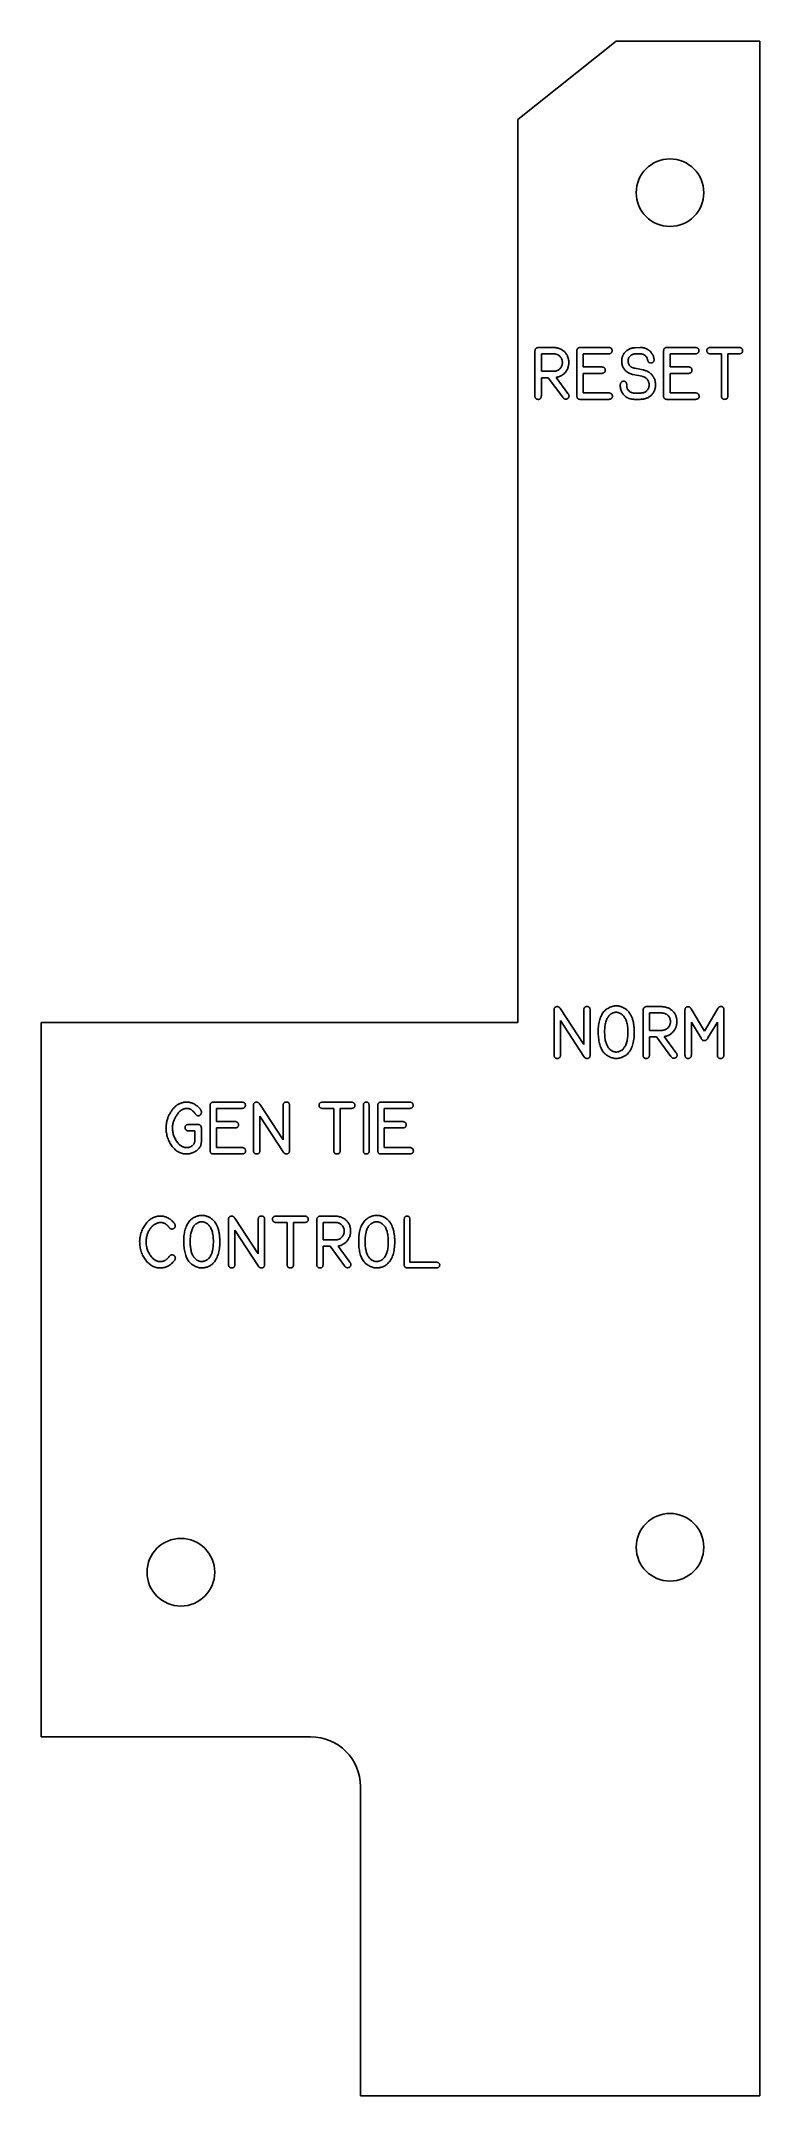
# Model space of a CAD drawing. Header units: inches. Extents: x 0.08 to 1.88, y 6.48 to 11.63.
import ezdxf

# ---------------------------------------------------------------- set-up
doc = ezdxf.new("R2010")
doc.units = ezdxf.units.IN
doc.header["$MEASUREMENT"] = 0

msp = doc.modelspace()

# ---------------------------------------------------------------- linework, layer by layer
at = {"color": 7, "linetype": 'Continuous', "lineweight": 25}
for p, q in [((1.5156, 11.6274), (1.2697, 11.4309)), ((1.8756, 11.6274), (1.5156, 11.6274)), ((1.8756, 6.4774), (1.8756, 11.6274)), ((1.2697, 11.4309), (1.2697, 9.168)), ((1.3123, 10.8483), (1.3124, 10.7408)), ((1.3573, 10.8595), (1.3242, 10.8596)), ((1.3284, 10.8435), (1.3579, 10.8435)), ((1.3284, 10.7998), (1.3284, 10.8435)), ((1.4173, 10.8491), (1.4174, 10.7401)), ((1.4956, 10.8595), (1.428, 10.8596)), ((1.4334, 10.8435), (1.4948, 10.8435)), ((1.4334, 10.8107), (1.4334, 10.8435)), ((1.5758, 10.8596), (1.5632, 10.8589)), ((1.5642, 10.8434), (1.574, 10.8436)), ((1.574, 10.8436), (1.575, 10.8436)), ((1.5769, 10.8595), (1.5758, 10.8596)), ((1.6346, 10.8491), (1.6346, 10.7401)), ((1.7128, 10.8595), (1.6452, 10.8596)), ((1.6507, 10.8435), (1.7121, 10.8435)), ((1.6507, 10.8107), (1.6507, 10.8435)), ((1.753, 10.8435), (1.7794, 10.8435)), ((1.8222, 10.8595), (1.754, 10.8596)), ((1.7794, 10.8435), (1.7794, 10.7403)), ((1.7955, 10.8435), (1.8217, 10.8435)), ((1.7955, 10.7393), (1.7955, 10.8435)), ((1.3565, 10.7998), (1.3284, 10.7998)), ((1.3284, 10.7838), (1.3457, 10.7838)), ((1.3284, 10.74), (1.3284, 10.7838)), ((1.3457, 10.7838), (1.3821, 10.7346)), ((1.3949, 10.744), (1.3656, 10.7843)), ((1.4784, 10.8107), (1.4334, 10.8107)), ((1.4334, 10.7946), (1.4776, 10.7946)), ((1.4334, 10.7455), (1.4334, 10.7946)), ((1.5422, 10.7653), (1.5422, 10.7669)), ((1.5587, 10.7917), (1.5797, 10.7872)), ((1.5837, 10.8032), (1.5626, 10.8076)), ((1.6956, 10.8107), (1.6507, 10.8107)), ((1.6507, 10.7946), (1.6948, 10.7946)), ((1.6507, 10.7455), (1.6507, 10.7946)), ((1.4276, 10.7294), (1.4948, 10.7294)), ((1.4958, 10.7455), (1.4334, 10.7455)), ((1.5632, 10.7294), (1.5759, 10.7294)), ((1.575, 10.7451), (1.5634, 10.7452)), ((1.6448, 10.7294), (1.7121, 10.7294)), ((1.713, 10.7455), (1.6507, 10.7455)), ((0.0756, 9.168), (0.0756, 7.3774)), ((1.2697, 9.168), (0.0756, 9.168)), ((1.3603, 9.1975), (1.3603, 9.088)), ((1.4346, 9.1128), (1.3762, 9.202)), ((1.3764, 9.1725), (1.4346, 9.0827)), ((1.3764, 9.0868), (1.3764, 9.1725)), ((1.4345, 9.1972), (1.4346, 9.1128)), ((1.4506, 9.0866), (1.4506, 9.1979)), ((1.516, 9.2094), (1.516, 9.2094)), ((1.516, 9.1933), (1.516, 9.1933)), ((1.583, 9.1963), (1.583, 9.0888)), ((1.6279, 9.2076), (1.5948, 9.2076)), ((1.5991, 9.1915), (1.6285, 9.1915)), ((1.5991, 9.1479), (1.5991, 9.1915)), ((1.688, 9.197), (1.688, 9.0881)), ((1.7368, 9.1462), (1.7033, 9.2017)), ((1.7041, 9.1689), (1.7283, 9.1282)), ((1.7041, 9.0877), (1.7041, 9.1689)), ((1.7702, 9.2024), (1.7368, 9.1462)), ((1.7456, 9.1292), (1.7695, 9.1689)), ((1.7695, 9.1689), (1.7695, 9.0873)), ((1.7855, 9.0864), (1.7855, 9.1991)), ((1.6271, 9.1479), (1.5991, 9.1479)), ((1.5991, 9.1318), (1.6164, 9.1318)), ((1.5991, 9.088), (1.5991, 9.1318)), ((1.6164, 9.1318), (1.6527, 9.0826)), ((1.6655, 9.0921), (1.6363, 9.1324)), ((0.5772, 8.9682), (0.5096, 8.9682)), ((0.6818, 8.8734), (0.6234, 8.9627)), ((0.8513, 8.9682), (0.7831, 8.9682)), ((0.9971, 8.9682), (0.9295, 8.9682)), ((0.4664, 8.9121), (0.4475, 8.9121)), ((0.4989, 8.9578), (0.4989, 8.8488)), ((0.515, 8.9522), (0.5764, 8.9522)), ((0.515, 8.9193), (0.515, 8.9522)), ((0.5599, 8.9193), (0.515, 8.9193)), ((0.6075, 8.9581), (0.6075, 8.8486)), ((0.6236, 8.9331), (0.6818, 8.8433)), ((0.6236, 8.8474), (0.6236, 8.9331)), ((0.6817, 8.9578), (0.6818, 8.8734)), ((0.6978, 8.8472), (0.6978, 8.9585)), ((0.7821, 8.9521), (0.8085, 8.9522)), ((0.8085, 8.9522), (0.8085, 8.849)), ((0.8245, 8.9522), (0.8507, 8.9522)), ((0.8245, 8.848), (0.8245, 8.9522)), ((0.8827, 8.9589), (0.8827, 8.847)), ((0.8969, 8.847), (0.8969, 8.9595)), ((0.9189, 8.9578), (0.9189, 8.8488)), ((0.935, 8.9522), (0.9964, 8.9522)), ((0.935, 8.9193), (0.935, 8.9522)), ((0.9799, 8.9193), (0.935, 8.9193)), ((0.4467, 8.896), (0.4609, 8.896)), ((0.4609, 8.896), (0.4609, 8.8757)), ((0.4769, 8.8706), (0.477, 8.9012)), ((0.515, 8.9033), (0.5592, 8.9033)), ((0.515, 8.8542), (0.515, 8.9033)), ((0.935, 8.9033), (0.9791, 8.9033)), ((0.935, 8.8542), (0.935, 8.9033)), ((0.5092, 8.8381), (0.5764, 8.8381)), ((0.5773, 8.8542), (0.515, 8.8542)), ((0.9291, 8.8381), (0.9964, 8.8381)), ((0.9973, 8.8542), (0.935, 8.8542)), ((0.375, 8.6825), (0.375, 8.6825)), ((0.4781, 8.6843), (0.4781, 8.6844)), ((0.4781, 8.6683), (0.4781, 8.6683)), ((0.5451, 8.6724), (0.5451, 8.5629)), ((0.6193, 8.5877), (0.561, 8.677)), ((0.6193, 8.6721), (0.6193, 8.5877)), ((0.6353, 8.5615), (0.6354, 8.6728)), ((0.6653, 8.6665), (0.6917, 8.6665)), ((0.7345, 8.6825), (0.6663, 8.6825)), ((0.6917, 8.6665), (0.6917, 8.5633)), ((0.7078, 8.6665), (0.734, 8.6665)), ((0.7078, 8.5623), (0.7078, 8.6665)), ((0.7659, 8.6713), (0.7659, 8.5638)), ((0.8108, 8.6825), (0.7777, 8.6825)), ((0.782, 8.6665), (0.8114, 8.6665)), ((0.782, 8.6228), (0.782, 8.6665)), ((0.9162, 8.6843), (0.9162, 8.6844)), ((0.9162, 8.6683), (0.9162, 8.6683)), ((0.9849, 8.6738), (0.985, 8.5621)), ((0.9992, 8.5667), (0.9992, 8.6738)), ((0.5611, 8.6474), (0.6193, 8.5576)), ((0.5611, 8.5617), (0.5611, 8.6474)), ((0.81, 8.6228), (0.782, 8.6228)), ((0.782, 8.6067), (0.7993, 8.6067)), ((0.782, 8.563), (0.782, 8.6067)), ((0.7993, 8.6067), (0.8357, 8.5576)), ((0.8485, 8.567), (0.8192, 8.6073)), ((0.9939, 8.5524), (1.0632, 8.5524)), ((1.0645, 8.5667), (0.9992, 8.5667)), ((0.0756, 7.3774), (0.7506, 7.3774)), ((0.8756, 7.2524), (0.8756, 6.4774)), ((0.8756, 6.4774), (1.8756, 6.4774))]:
    msp.add_line(p, q, dxfattribs=at)
for centre, radius in [((1.6506, 11.2474), 0.0847), ((1.6506, 7.8524), 0.0847), ((0.4256, 7.7899), 0.0848)]:
    msp.add_circle(centre, radius, dxfattribs=at)
msp.add_arc((0.7506, 7.2524), 0.125, 0, 90, dxfattribs=at)
for points, knots in [([(1.3242, 10.8596), (1.3232, 10.8596), (1.3214, 10.8596), (1.3188, 10.8591), (1.3166, 10.8583), (1.3149, 10.8571), (1.3135, 10.8554), (1.3127, 10.8533), (1.3123, 10.8509), (1.3123, 10.8492), (1.3123, 10.8483)], [0, 0, 0, 0, 0.15384, 0.286948, 0.403942, 0.512601, 0.619501, 0.731605, 0.857209, 1, 1, 1, 1]), ([(1.3972, 10.8221), (1.3971, 10.8234), (1.397, 10.8261), (1.3964, 10.83), (1.3955, 10.8337), (1.3943, 10.8372), (1.3927, 10.8405), (1.3908, 10.8436), (1.3886, 10.8464), (1.386, 10.8491), (1.3832, 10.8515), (1.3801, 10.8536), (1.3768, 10.8554), (1.3733, 10.8569), (1.3696, 10.858), (1.3657, 10.8588), (1.3615, 10.8594), (1.3587, 10.8595), (1.3573, 10.8595)], [0, 0, 0, 0, 0.066973, 0.130798, 0.192516, 0.252737, 0.311919, 0.370508, 0.42962, 0.489933, 0.550435, 0.610788, 0.671641, 0.733202, 0.796041, 0.861499, 0.929372, 1, 1, 1, 1]), ([(1.3579, 10.8435), (1.359, 10.8435), (1.361, 10.8434), (1.3639, 10.8432), (1.3663, 10.8426), (1.3677, 10.842), (1.3684, 10.8417)], [0, 0, 0, 0, 0.314981, 0.565702, 0.782137, 1, 1, 1, 1]), ([(1.3656, 10.7843), (1.3668, 10.7846), (1.3691, 10.7851), (1.3725, 10.7861), (1.3756, 10.7873), (1.3786, 10.7888), (1.3814, 10.7905), (1.384, 10.7925), (1.3864, 10.7947), (1.3886, 10.7971), (1.3906, 10.7997), (1.3923, 10.8025), (1.3938, 10.8054), (1.395, 10.8084), (1.3959, 10.8116), (1.3967, 10.815), (1.3971, 10.8185), (1.3972, 10.8208), (1.3972, 10.8221)], [0, 0, 0, 0, 0.066714, 0.131686, 0.194568, 0.256276, 0.316622, 0.377186, 0.437587, 0.498732, 0.559614, 0.620242, 0.681007, 0.741738, 0.803735, 0.867258, 0.932516, 1, 1, 1, 1]), ([(1.3684, 10.8417), (1.3693, 10.8412), (1.3712, 10.8402), (1.3737, 10.8384), (1.3758, 10.8362), (1.3777, 10.8337), (1.3792, 10.831), (1.3803, 10.8281), (1.381, 10.825), (1.3811, 10.8229), (1.3811, 10.8219)], [0, 0, 0, 0, 0.125904, 0.249604, 0.372836, 0.49813, 0.624034, 0.747355, 0.872016, 1, 1, 1, 1]), ([(1.3811, 10.8219), (1.3811, 10.8208), (1.381, 10.8187), (1.3804, 10.8157), (1.3793, 10.8128), (1.3779, 10.8101), (1.3761, 10.8076), (1.374, 10.8054), (1.3717, 10.8035), (1.3699, 10.8025), (1.369, 10.802)], [0, 0, 0, 0, 0.129781, 0.254908, 0.378839, 0.503945, 0.629035, 0.750834, 0.874122, 1, 1, 1, 1]), ([(1.428, 10.8596), (1.4271, 10.8596), (1.4254, 10.8595), (1.423, 10.8592), (1.421, 10.8585), (1.4195, 10.8575), (1.4184, 10.8559), (1.4177, 10.854), (1.4173, 10.8517), (1.4173, 10.85), (1.4173, 10.8491)], [0, 0, 0, 0, 0.1585091, 0.2908369, 0.4048166, 0.5043141, 0.6034536, 0.7159414, 0.8469573, 1, 1, 1, 1]), ([(1.4948, 10.8435), (1.4957, 10.8435), (1.4973, 10.8435), (1.4995, 10.8439), (1.5014, 10.8445), (1.503, 10.8454), (1.5042, 10.8465), (1.505, 10.848), (1.5055, 10.8497), (1.5056, 10.851), (1.5056, 10.8516)], [0, 0, 0, 0, 0.165475, 0.309871, 0.436909, 0.551529, 0.656124, 0.761672, 0.873792, 1, 1, 1, 1]), ([(1.5056, 10.8516), (1.5056, 10.8522), (1.5055, 10.8534), (1.5051, 10.8551), (1.5043, 10.8565), (1.5032, 10.8577), (1.5017, 10.8586), (1.4999, 10.8591), (1.4979, 10.8595), (1.4964, 10.8595), (1.4956, 10.8595)], [0, 0, 0, 0, 0.129754, 0.244204, 0.352358, 0.457624, 0.571353, 0.69607, 0.837509, 1, 1, 1, 1]), ([(1.5632, 10.8589), (1.562, 10.8588), (1.5596, 10.8586), (1.5562, 10.858), (1.5529, 10.8571), (1.5498, 10.856), (1.5469, 10.8546), (1.5441, 10.8529), (1.5415, 10.8509), (1.5391, 10.8487), (1.5369, 10.8463), (1.5351, 10.8438), (1.5334, 10.841), (1.5321, 10.8381), (1.531, 10.8351), (1.5302, 10.8319), (1.5297, 10.8286), (1.5296, 10.8263), (1.5296, 10.8251)], [0, 0, 0, 0, 0.068381, 0.134233, 0.198524, 0.260693, 0.321999, 0.383071, 0.443897, 0.505669, 0.56708, 0.627587, 0.687368, 0.747729, 0.80835, 0.870166, 0.934001, 1, 1, 1, 1]), ([(1.5296, 10.8251), (1.5296, 10.8237), (1.5298, 10.821), (1.5305, 10.8169), (1.5317, 10.813), (1.5334, 10.8092), (1.5355, 10.8057), (1.5379, 10.8025), (1.5407, 10.7996), (1.5428, 10.7981), (1.5439, 10.7973)], [0, 0, 0, 0, 0.127451, 0.254033, 0.379918, 0.507431, 0.633941, 0.756921, 0.878241, 1, 1, 1, 1]), ([(1.5457, 10.8255), (1.5457, 10.8267), (1.5459, 10.8291), (1.5469, 10.8325), (1.5485, 10.8356), (1.5508, 10.8382), (1.5535, 10.8404), (1.5567, 10.842), (1.5603, 10.843), (1.5629, 10.8433), (1.5642, 10.8434)], [0, 0, 0, 0, 0.129699, 0.250963, 0.369076, 0.488549, 0.609183, 0.731673, 0.861054, 1, 1, 1, 1]), ([(1.5557, 10.8094), (1.555, 10.8097), (1.5536, 10.8105), (1.5516, 10.8119), (1.5499, 10.8137), (1.5484, 10.8157), (1.5472, 10.8179), (1.5464, 10.8203), (1.5458, 10.8228), (1.5457, 10.8246), (1.5457, 10.8255)], [0, 0, 0, 0, 0.121612, 0.242447, 0.362945, 0.488851, 0.614853, 0.740468, 0.867254, 1, 1, 1, 1]), ([(1.575, 10.8436), (1.5763, 10.8435), (1.5788, 10.8435), (1.5823, 10.8426), (1.5854, 10.8414), (1.5882, 10.8396), (1.5905, 10.8372), (1.5924, 10.8343), (1.5939, 10.831), (1.5946, 10.8285), (1.5949, 10.8272)], [0, 0, 0, 0, 0.136644, 0.262932, 0.380987, 0.495106, 0.610496, 0.730734, 0.859322, 1, 1, 1, 1]), ([(1.6063, 10.8426), (1.6054, 10.8439), (1.6038, 10.8465), (1.6008, 10.8499), (1.5974, 10.8528), (1.5937, 10.8552), (1.5897, 10.8571), (1.5856, 10.8585), (1.5813, 10.8594), (1.5784, 10.8595), (1.5769, 10.8595)], [0, 0, 0, 0, 0.131003, 0.257622, 0.382066, 0.507094, 0.631272, 0.753387, 0.87528, 1, 1, 1, 1]), ([(1.5949, 10.8272), (1.5951, 10.8267), (1.5954, 10.8256), (1.5961, 10.8242), (1.5969, 10.823), (1.5978, 10.822), (1.5989, 10.8213), (1.6001, 10.8208), (1.6014, 10.8205), (1.6023, 10.8206), (1.6027, 10.8206)], [0, 0, 0, 0, 0.154021, 0.293256, 0.417897, 0.536847, 0.646879, 0.75929, 0.876961, 1, 1, 1, 1]), ([(1.6027, 10.8206), (1.6033, 10.8206), (1.6044, 10.8207), (1.606, 10.8211), (1.6074, 10.8219), (1.6086, 10.8229), (1.6095, 10.8242), (1.6102, 10.8256), (1.6106, 10.8273), (1.6107, 10.8284), (1.6108, 10.829)], [0, 0, 0, 0, 0.13088, 0.253124, 0.37161, 0.491676, 0.612369, 0.734709, 0.86264, 1, 1, 1, 1]), ([(1.6108, 10.829), (1.6107, 10.83), (1.6105, 10.8323), (1.6096, 10.8356), (1.6082, 10.8392), (1.6069, 10.8414), (1.6063, 10.8426)], [0, 0, 0, 0, 0.2144989, 0.4595538, 0.7249677, 1, 1, 1, 1]), ([(1.6452, 10.8596), (1.6443, 10.8596), (1.6426, 10.8595), (1.6402, 10.8592), (1.6383, 10.8585), (1.6367, 10.8575), (1.6356, 10.8559), (1.6349, 10.854), (1.6345, 10.8517), (1.6346, 10.85), (1.6346, 10.8491)], [0, 0, 0, 0, 0.1585091, 0.2908369, 0.4048166, 0.5043141, 0.6034536, 0.7159414, 0.8469573, 1, 1, 1, 1]), ([(1.7121, 10.8435), (1.7129, 10.8435), (1.7145, 10.8435), (1.7167, 10.8439), (1.7187, 10.8445), (1.7202, 10.8454), (1.7214, 10.8465), (1.7223, 10.848), (1.7228, 10.8497), (1.7228, 10.851), (1.7228, 10.8516)], [0, 0, 0, 0, 0.1654754, 0.3098713, 0.4369092, 0.5515287, 0.6561244, 0.7616721, 0.8737916, 1, 1, 1, 1]), ([(1.7228, 10.8516), (1.7228, 10.8522), (1.7228, 10.8534), (1.7223, 10.8551), (1.7215, 10.8565), (1.7204, 10.8577), (1.719, 10.8586), (1.7172, 10.8591), (1.7151, 10.8595), (1.7136, 10.8595), (1.7128, 10.8595)], [0, 0, 0, 0, 0.129754, 0.244204, 0.352358, 0.457624, 0.571353, 0.69607, 0.837509, 1, 1, 1, 1]), ([(1.754, 10.8596), (1.7531, 10.8595), (1.7514, 10.8595), (1.749, 10.8591), (1.747, 10.8586), (1.7454, 10.8578), (1.7441, 10.8566), (1.7432, 10.8553), (1.7427, 10.8536), (1.7427, 10.8524), (1.7426, 10.8518)], [0, 0, 0, 0, 0.1740471, 0.3237771, 0.4555773, 0.5693093, 0.6753455, 0.7768849, 0.8824293, 1, 1, 1, 1]), ([(1.7426, 10.8518), (1.7427, 10.8512), (1.7427, 10.8499), (1.7433, 10.8482), (1.744, 10.8467), (1.7453, 10.8455), (1.7467, 10.8446), (1.7486, 10.8439), (1.7507, 10.8435), (1.7522, 10.8435), (1.753, 10.8435)], [0, 0, 0, 0, 0.129367, 0.244583, 0.353255, 0.461557, 0.575019, 0.700289, 0.84096, 1, 1, 1, 1]), ([(1.8217, 10.8435), (1.8225, 10.8435), (1.8241, 10.8435), (1.8263, 10.8439), (1.8282, 10.8444), (1.8298, 10.8453), (1.831, 10.8464), (1.8318, 10.8478), (1.8324, 10.8494), (1.8324, 10.8506), (1.8324, 10.8512)], [0, 0, 0, 0, 0.168067, 0.313873, 0.443459, 0.557405, 0.664641, 0.767971, 0.878026, 1, 1, 1, 1]), ([(1.8324, 10.8512), (1.8324, 10.8519), (1.8323, 10.8531), (1.8318, 10.8548), (1.831, 10.8563), (1.8298, 10.8575), (1.8284, 10.8584), (1.8266, 10.8591), (1.8245, 10.8595), (1.823, 10.8595), (1.8222, 10.8595)], [0, 0, 0, 0, 0.130829, 0.247349, 0.357249, 0.465448, 0.577582, 0.702496, 0.841047, 1, 1, 1, 1]), ([(1.369, 10.802), (1.3682, 10.8016), (1.3665, 10.8008), (1.3643, 10.8003), (1.3623, 10.8), (1.3606, 10.7999), (1.3586, 10.7998), (1.3572, 10.7998), (1.3565, 10.7998)], [0, 0, 0, 0, 0.211545, 0.424762, 0.540077, 0.67459, 0.828575, 1, 1, 1, 1]), ([(1.4776, 10.7946), (1.4785, 10.7946), (1.4801, 10.7946), (1.4824, 10.7949), (1.4843, 10.7955), (1.4859, 10.7964), (1.4871, 10.7975), (1.4879, 10.799), (1.4884, 10.8007), (1.4884, 10.8019), (1.4884, 10.8025)], [0, 0, 0, 0, 0.168511, 0.315053, 0.442072, 0.555361, 0.660409, 0.76483, 0.875171, 1, 1, 1, 1]), ([(1.4884, 10.8025), (1.4884, 10.8032), (1.4883, 10.8044), (1.4879, 10.8061), (1.4871, 10.8076), (1.486, 10.8088), (1.4845, 10.8097), (1.4827, 10.8103), (1.4807, 10.8107), (1.4792, 10.8107), (1.4784, 10.8107)], [0, 0, 0, 0, 0.131762, 0.248301, 0.356631, 0.464506, 0.57666, 0.700281, 0.839761, 1, 1, 1, 1]), ([(1.5347, 10.7751), (1.534, 10.775), (1.5328, 10.7749), (1.5311, 10.7743), (1.5296, 10.7734), (1.5283, 10.772), (1.5273, 10.7703), (1.5265, 10.7684), (1.526, 10.7663), (1.526, 10.7647), (1.526, 10.7639)], [0, 0, 0, 0, 0.118909, 0.232606, 0.342759, 0.45914, 0.581235, 0.710433, 0.847594, 1, 1, 1, 1]), ([(1.526, 10.7639), (1.526, 10.7622), (1.5262, 10.7588), (1.5274, 10.7539), (1.5292, 10.7491), (1.5317, 10.7447), (1.5347, 10.7406), (1.5383, 10.7372), (1.5424, 10.7342), (1.5454, 10.7327), (1.5469, 10.732)], [0, 0, 0, 0, 0.127253, 0.252347, 0.376096, 0.502812, 0.62837, 0.751743, 0.874653, 1, 1, 1, 1]), ([(1.5422, 10.7669), (1.5422, 10.7674), (1.5421, 10.7685), (1.5417, 10.7701), (1.541, 10.7715), (1.5401, 10.7728), (1.5389, 10.7737), (1.5377, 10.7745), (1.5362, 10.775), (1.5352, 10.775), (1.5347, 10.7751)], [0, 0, 0, 0, 0.138166, 0.267374, 0.391592, 0.514994, 0.635999, 0.752353, 0.874042, 1, 1, 1, 1]), ([(1.542, 10.7635), (1.5421, 10.7637), (1.5421, 10.7643), (1.5422, 10.7649), (1.5422, 10.7653)], [0, 0, 0, 0, 0.337311, 1, 1, 1, 1]), ([(1.5554, 10.7459), (1.5545, 10.7463), (1.5526, 10.747), (1.5502, 10.7485), (1.5479, 10.7504), (1.5459, 10.7527), (1.5443, 10.7552), (1.543, 10.7579), (1.5423, 10.7607), (1.5421, 10.7626), (1.542, 10.7635)], [0, 0, 0, 0, 0.123948, 0.246904, 0.372712, 0.502718, 0.632605, 0.757367, 0.878576, 1, 1, 1, 1]), ([(1.5439, 10.7973), (1.5449, 10.7967), (1.5469, 10.7954), (1.5504, 10.7939), (1.5544, 10.7926), (1.5572, 10.792), (1.5587, 10.7917)], [0, 0, 0, 0, 0.216027, 0.452166, 0.713427, 1, 1, 1, 1]), ([(1.5626, 10.8076), (1.5619, 10.8077), (1.5606, 10.808), (1.5587, 10.8084), (1.5571, 10.8089), (1.5562, 10.8092), (1.5557, 10.8094)], [0, 0, 0, 0, 0.302919, 0.569251, 0.801778, 1, 1, 1, 1]), ([(1.5759, 10.7294), (1.5773, 10.7295), (1.58, 10.7296), (1.584, 10.7302), (1.5878, 10.731), (1.5914, 10.7321), (1.5948, 10.7336), (1.5979, 10.7353), (1.6009, 10.7374), (1.6036, 10.7397), (1.6061, 10.7423), (1.6083, 10.7451), (1.6101, 10.7481), (1.6116, 10.7513), (1.6128, 10.7547), (1.6137, 10.7583), (1.6143, 10.7621), (1.6144, 10.7647), (1.6144, 10.7661)], [0, 0, 0, 0, 0.070174, 0.1378, 0.202503, 0.265936, 0.327039, 0.387659, 0.447782, 0.508464, 0.568977, 0.627924, 0.687027, 0.746353, 0.806335, 0.868473, 0.932872, 1, 1, 1, 1]), ([(1.5797, 10.7872), (1.5805, 10.787), (1.5819, 10.7867), (1.5839, 10.7862), (1.5856, 10.7857), (1.5866, 10.7852), (1.5871, 10.785)], [0, 0, 0, 0, 0.302411, 0.568123, 0.800631, 1, 1, 1, 1]), ([(1.5984, 10.7662), (1.5983, 10.7651), (1.5982, 10.7627), (1.5973, 10.7593), (1.596, 10.7561), (1.5941, 10.7532), (1.5918, 10.7506), (1.5893, 10.7485), (1.5864, 10.7469), (1.5843, 10.7463), (1.5832, 10.7459)], [0, 0, 0, 0, 0.1313693, 0.2588373, 0.3840382, 0.5119751, 0.6378248, 0.7581887, 0.8781396, 1, 1, 1, 1]), ([(1.6144, 10.7661), (1.6144, 10.7672), (1.6143, 10.7695), (1.6139, 10.7728), (1.6132, 10.7761), (1.6123, 10.7791), (1.6111, 10.7821), (1.6097, 10.7849), (1.608, 10.7876), (1.6061, 10.7902), (1.6039, 10.7925), (1.6016, 10.7947), (1.5991, 10.7967), (1.5963, 10.7984), (1.5934, 10.8), (1.5904, 10.8013), (1.5871, 10.8024), (1.5849, 10.803), (1.5837, 10.8032)], [0, 0, 0, 0, 0.065995, 0.130262, 0.192676, 0.254053, 0.314151, 0.374557, 0.435265, 0.49621, 0.557413, 0.618187, 0.679031, 0.740776, 0.803132, 0.866769, 0.932378, 1, 1, 1, 1]), ([(1.5871, 10.785), (1.5879, 10.7846), (1.5895, 10.7836), (1.5917, 10.7819), (1.5936, 10.7797), (1.5953, 10.7774), (1.5966, 10.7748), (1.5976, 10.772), (1.5982, 10.7692), (1.5983, 10.7672), (1.5984, 10.7662)], [0, 0, 0, 0, 0.12257, 0.244174, 0.366966, 0.493233, 0.620313, 0.746003, 0.871694, 1, 1, 1, 1]), ([(1.6948, 10.7946), (1.6957, 10.7946), (1.6973, 10.7946), (1.6996, 10.7949), (1.7015, 10.7955), (1.7031, 10.7964), (1.7043, 10.7975), (1.7051, 10.799), (1.7056, 10.8007), (1.7056, 10.8019), (1.7056, 10.8025)], [0, 0, 0, 0, 0.168511, 0.315053, 0.442072, 0.555361, 0.660409, 0.76483, 0.875171, 1, 1, 1, 1]), ([(1.7056, 10.8025), (1.7056, 10.8032), (1.7056, 10.8044), (1.7051, 10.8061), (1.7043, 10.8076), (1.7032, 10.8088), (1.7017, 10.8097), (1.7, 10.8103), (1.6979, 10.8107), (1.6964, 10.8107), (1.6956, 10.8107)], [0, 0, 0, 0, 0.131762, 0.248301, 0.356631, 0.464506, 0.57666, 0.700281, 0.839761, 1, 1, 1, 1]), ([(1.3124, 10.7408), (1.3124, 10.74), (1.3123, 10.7387), (1.3124, 10.7372), (1.3124, 10.7361), (1.3125, 10.7356), (1.3125, 10.7353)], [0, 0, 0, 0, 0.428028, 0.697539, 0.863684, 1, 1, 1, 1]), ([(1.3125, 10.7353), (1.3126, 10.7349), (1.3128, 10.7341), (1.3135, 10.7329), (1.3143, 10.7319), (1.3153, 10.731), (1.3164, 10.7303), (1.3177, 10.7298), (1.3191, 10.7295), (1.32, 10.7295), (1.3205, 10.7294)], [0, 0, 0, 0, 0.123486, 0.242589, 0.362825, 0.484354, 0.610953, 0.735309, 0.865134, 1, 1, 1, 1]), ([(1.3205, 10.7294), (1.3211, 10.7294), (1.3223, 10.7294), (1.324, 10.7299), (1.3254, 10.7307), (1.3266, 10.7319), (1.3274, 10.7334), (1.3281, 10.7353), (1.3284, 10.7376), (1.3284, 10.7392), (1.3284, 10.74)], [0, 0, 0, 0, 0.124646, 0.23419, 0.339077, 0.444245, 0.558359, 0.685896, 0.832567, 1, 1, 1, 1]), ([(1.3821, 10.7346), (1.3824, 10.7342), (1.383, 10.7334), (1.3839, 10.7324), (1.3848, 10.7316), (1.3858, 10.7308), (1.3875, 10.7302), (1.3888, 10.7301), (1.3896, 10.7301)], [0, 0, 0, 0, 0.167856, 0.314748, 0.444139, 0.555043, 0.763862, 1, 1, 1, 1]), ([(1.3896, 10.7301), (1.3901, 10.7302), (1.3912, 10.7302), (1.3928, 10.7306), (1.3942, 10.7313), (1.3954, 10.7323), (1.3964, 10.7334), (1.3972, 10.7348), (1.3977, 10.7363), (1.3978, 10.7373), (1.3978, 10.7379)], [0, 0, 0, 0, 0.1357253, 0.2612903, 0.3841016, 0.5061058, 0.628917, 0.7478512, 0.870992, 1, 1, 1, 1]), ([(1.3957, 10.7431), (1.3955, 10.7433), (1.3952, 10.7436), (1.395, 10.7439), (1.3949, 10.744)], [0, 0, 0, 0, 0.617839, 1, 1, 1, 1]), ([(1.3978, 10.7379), (1.3978, 10.7383), (1.3977, 10.7392), (1.3973, 10.7405), (1.3966, 10.7419), (1.396, 10.7427), (1.3957, 10.7431)], [0, 0, 0, 0, 0.226314, 0.465329, 0.719634, 1, 1, 1, 1]), ([(1.4174, 10.7401), (1.4173, 10.7392), (1.4172, 10.7374), (1.4176, 10.7351), (1.4182, 10.7331), (1.4193, 10.7316), (1.4208, 10.7305), (1.4227, 10.7298), (1.425, 10.7294), (1.4267, 10.7294), (1.4276, 10.7294)], [0, 0, 0, 0, 0.158944, 0.291446, 0.404705, 0.504515, 0.603966, 0.715313, 0.846477, 1, 1, 1, 1]), ([(1.4948, 10.7294), (1.4958, 10.7294), (1.4975, 10.7294), (1.4999, 10.7298), (1.502, 10.7303), (1.5036, 10.7312), (1.505, 10.7324), (1.5059, 10.7338), (1.5064, 10.7355), (1.5064, 10.7367), (1.5064, 10.7374)], [0, 0, 0, 0, 0.17315, 0.32387, 0.453868, 0.569336, 0.672569, 0.774373, 0.880492, 1, 1, 1, 1]), ([(1.5011, 10.7449), (1.5008, 10.745), (1.5001, 10.7453), (1.499, 10.7455), (1.4976, 10.7455), (1.4965, 10.7455), (1.4958, 10.7455)], [0, 0, 0, 0, 0.185114, 0.367125, 0.615123, 1, 1, 1, 1]), ([(1.5064, 10.7374), (1.5062, 10.7382), (1.5061, 10.7399), (1.505, 10.7422), (1.5033, 10.7439), (1.5018, 10.7446), (1.5011, 10.7449)], [0, 0, 0, 0, 0.269511, 0.509617, 0.744319, 1, 1, 1, 1]), ([(1.5469, 10.732), (1.5481, 10.7316), (1.5507, 10.7309), (1.5547, 10.7301), (1.5589, 10.7295), (1.5617, 10.7295), (1.5632, 10.7294)], [0, 0, 0, 0, 0.229679, 0.479398, 0.739657, 1, 1, 1, 1]), ([(1.5634, 10.7452), (1.5626, 10.7452), (1.561, 10.7451), (1.5589, 10.7453), (1.557, 10.7455), (1.5559, 10.7458), (1.5554, 10.7459)], [0, 0, 0, 0, 0.30469, 0.56826, 0.801829, 1, 1, 1, 1]), ([(1.5832, 10.7459), (1.5826, 10.7458), (1.5813, 10.7456), (1.5792, 10.7454), (1.577, 10.7452), (1.5756, 10.7452), (1.575, 10.7451)], [0, 0, 0, 0, 0.212682, 0.493091, 0.776251, 1, 1, 1, 1]), ([(1.6346, 10.7401), (1.6346, 10.7392), (1.6345, 10.7374), (1.6348, 10.7351), (1.6354, 10.7331), (1.6365, 10.7316), (1.638, 10.7305), (1.6399, 10.7298), (1.6422, 10.7294), (1.6439, 10.7294), (1.6448, 10.7294)], [0, 0, 0, 0, 0.158944, 0.291446, 0.404705, 0.504515, 0.603966, 0.715313, 0.846477, 1, 1, 1, 1]), ([(1.7121, 10.7294), (1.713, 10.7294), (1.7147, 10.7294), (1.7171, 10.7298), (1.7192, 10.7303), (1.7209, 10.7312), (1.7222, 10.7324), (1.7231, 10.7338), (1.7236, 10.7355), (1.7236, 10.7367), (1.7236, 10.7374)], [0, 0, 0, 0, 0.17315, 0.32387, 0.453868, 0.569336, 0.672569, 0.774373, 0.880492, 1, 1, 1, 1]), ([(1.7183, 10.7449), (1.718, 10.745), (1.7174, 10.7453), (1.7163, 10.7455), (1.7148, 10.7455), (1.7137, 10.7455), (1.713, 10.7455)], [0, 0, 0, 0, 0.185114, 0.367125, 0.615123, 1, 1, 1, 1]), ([(1.7236, 10.7374), (1.7235, 10.7382), (1.7233, 10.7399), (1.7222, 10.7422), (1.7205, 10.7439), (1.7191, 10.7446), (1.7183, 10.7449)], [0, 0, 0, 0, 0.269511, 0.509617, 0.744319, 1, 1, 1, 1]), ([(1.7794, 10.7403), (1.7794, 10.7396), (1.7794, 10.7385), (1.7794, 10.737), (1.7795, 10.7359), (1.7795, 10.7353), (1.7796, 10.735)], [0, 0, 0, 0, 0.401467, 0.649783, 0.824414, 1, 1, 1, 1]), ([(1.7796, 10.735), (1.7797, 10.7346), (1.78, 10.7338), (1.7806, 10.7328), (1.7814, 10.7318), (1.7824, 10.731), (1.7836, 10.7303), (1.7848, 10.7299), (1.7861, 10.7295), (1.787, 10.7295), (1.7874, 10.7294)], [0, 0, 0, 0, 0.120075, 0.238469, 0.3575, 0.484643, 0.612941, 0.740114, 0.867525, 1, 1, 1, 1]), ([(1.7874, 10.7294), (1.7882, 10.7295), (1.7897, 10.7296), (1.7918, 10.7304), (1.7935, 10.7318), (1.7943, 10.733), (1.7947, 10.7336)], [0, 0, 0, 0, 0.2716251, 0.5137068, 0.7514045, 1, 1, 1, 1]), ([(1.7947, 10.7336), (1.7948, 10.7339), (1.7951, 10.7346), (1.7954, 10.7358), (1.7955, 10.7374), (1.7955, 10.7386), (1.7955, 10.7393)], [0, 0, 0, 0, 0.180688, 0.369676, 0.62249, 1, 1, 1, 1]), ([(1.3607, 9.2028), (1.3606, 9.2025), (1.3605, 9.202), (1.3603, 9.2009), (1.3603, 9.1994), (1.3603, 9.1982), (1.3603, 9.1975)], [0, 0, 0, 0, 0.164011, 0.339607, 0.5985, 1, 1, 1, 1]), ([(1.3679, 9.2076), (1.3671, 9.2075), (1.3655, 9.2074), (1.3634, 9.2063), (1.3616, 9.2048), (1.361, 9.2035), (1.3607, 9.2028)], [0, 0, 0, 0, 0.257226, 0.515442, 0.763924, 1, 1, 1, 1]), ([(1.3762, 9.202), (1.3759, 9.2025), (1.3752, 9.2034), (1.3742, 9.2047), (1.3732, 9.2056), (1.3719, 9.2066), (1.3702, 9.2075), (1.3686, 9.2075), (1.3679, 9.2076)], [0, 0, 0, 0, 0.169217, 0.3203, 0.451757, 0.567066, 0.78044, 1, 1, 1, 1]), ([(1.4427, 9.2076), (1.442, 9.2076), (1.4407, 9.2075), (1.439, 9.2071), (1.4375, 9.2064), (1.4364, 9.2053), (1.4355, 9.2038), (1.4349, 9.2019), (1.4346, 9.1997), (1.4346, 9.198), (1.4345, 9.1972)], [0, 0, 0, 0, 0.1309992, 0.2467172, 0.3505328, 0.4495638, 0.5554026, 0.679484, 0.8266823, 1, 1, 1, 1]), ([(1.4506, 9.1979), (1.4506, 9.1987), (1.4506, 9.2002), (1.4502, 9.2022), (1.4496, 9.204), (1.4488, 9.2054), (1.4476, 9.2064), (1.4462, 9.2072), (1.4445, 9.2076), (1.4433, 9.2076), (1.4427, 9.2076)], [0, 0, 0, 0, 0.16208, 0.304988, 0.429155, 0.54241, 0.64608, 0.754429, 0.869073, 1, 1, 1, 1]), ([(1.4862, 9.1963), (1.485, 9.1949), (1.4825, 9.1918), (1.4794, 9.1867), (1.4767, 9.181), (1.4745, 9.1748), (1.4729, 9.168), (1.4716, 9.1608), (1.4709, 9.1531), (1.4708, 9.1479), (1.4707, 9.1451)], [0, 0, 0, 0, 0.105705, 0.215134, 0.329018, 0.449631, 0.576639, 0.710541, 0.851416, 1, 1, 1, 1]), ([(1.516, 9.2094), (1.5147, 9.2093), (1.512, 9.2092), (1.5081, 9.2085), (1.5041, 9.2074), (1.5001, 9.2058), (1.4963, 9.2039), (1.4927, 9.2017), (1.4893, 9.1992), (1.4872, 9.1973), (1.4862, 9.1963)], [0, 0, 0, 0, 0.1189, 0.238815, 0.363412, 0.491768, 0.621792, 0.748494, 0.874822, 1, 1, 1, 1]), ([(1.4868, 9.1447), (1.4869, 9.147), (1.487, 9.1513), (1.4875, 9.1577), (1.4884, 9.1635), (1.4897, 9.169), (1.4913, 9.1739), (1.4933, 9.1783), (1.4956, 9.1821), (1.4975, 9.1843), (1.4984, 9.1853)], [0, 0, 0, 0, 0.156125, 0.302877, 0.440322, 0.56978, 0.690666, 0.801587, 0.904038, 1, 1, 1, 1]), ([(1.4984, 9.1853), (1.499, 9.1859), (1.5001, 9.1871), (1.5021, 9.1886), (1.5043, 9.1899), (1.5066, 9.1911), (1.509, 9.192), (1.5114, 9.1927), (1.5137, 9.1932), (1.5152, 9.1933), (1.516, 9.1933)], [0, 0, 0, 0, 0.123362, 0.249717, 0.37865, 0.511599, 0.64377, 0.76903, 0.886766, 1, 1, 1, 1]), ([(1.5418, 9.1998), (1.5409, 9.2005), (1.539, 9.2019), (1.5359, 9.2038), (1.5328, 9.2055), (1.5295, 9.2069), (1.5261, 9.208), (1.5227, 9.2088), (1.5194, 9.2093), (1.5171, 9.2093), (1.516, 9.2094)], [0, 0, 0, 0, 0.128897, 0.256024, 0.383031, 0.510763, 0.636864, 0.759967, 0.880017, 1, 1, 1, 1]), ([(1.516, 9.1933), (1.5167, 9.1933), (1.518, 9.1932), (1.52, 9.1929), (1.5221, 9.1923), (1.5249, 9.1912), (1.5283, 9.1895), (1.5305, 9.1876), (1.5317, 9.1867)], [0, 0, 0, 0, 0.11376, 0.233218, 0.356799, 0.48809, 0.749531, 1, 1, 1, 1]), ([(1.5317, 9.1867), (1.5327, 9.1856), (1.5349, 9.1834), (1.5376, 9.1793), (1.54, 9.1748), (1.5418, 9.1697), (1.5433, 9.164), (1.5443, 9.1578), (1.5449, 9.1511), (1.5449, 9.1464), (1.545, 9.1439)], [0, 0, 0, 0, 0.100865, 0.20514, 0.314754, 0.432735, 0.558927, 0.694653, 0.841474, 1, 1, 1, 1]), ([(1.561, 9.1429), (1.561, 9.1446), (1.561, 9.1479), (1.5608, 9.1526), (1.5604, 9.1572), (1.5599, 9.1616), (1.5593, 9.1659), (1.5584, 9.1699), (1.5575, 9.1737), (1.5563, 9.1774), (1.5551, 9.1808), (1.5537, 9.1841), (1.5521, 9.1872), (1.5503, 9.1901), (1.5485, 9.1928), (1.5464, 9.1953), (1.5442, 9.1977), (1.5426, 9.1991), (1.5418, 9.1998)], [0, 0, 0, 0, 0.080424, 0.157711, 0.231972, 0.303725, 0.372685, 0.438908, 0.502962, 0.564675, 0.624091, 0.681389, 0.737383, 0.791688, 0.84518, 0.897488, 0.948885, 1, 1, 1, 1]), ([(1.5948, 9.2076), (1.5938, 9.2076), (1.592, 9.2076), (1.5894, 9.2072), (1.5873, 9.2063), (1.5855, 9.2051), (1.5842, 9.2034), (1.5833, 9.2014), (1.5829, 9.1989), (1.583, 9.1972), (1.583, 9.1963)], [0, 0, 0, 0, 0.1538398, 0.2869479, 0.4039417, 0.5126007, 0.6195006, 0.7316047, 0.8572085, 1, 1, 1, 1]), ([(1.6678, 9.1701), (1.6678, 9.1715), (1.6676, 9.1741), (1.6671, 9.178), (1.6662, 9.1817), (1.6649, 9.1852), (1.6634, 9.1885), (1.6615, 9.1916), (1.6592, 9.1945), (1.6566, 9.1971), (1.6538, 9.1995), (1.6507, 9.2016), (1.6475, 9.2034), (1.644, 9.2049), (1.6402, 9.2061), (1.6363, 9.2069), (1.6322, 9.2074), (1.6293, 9.2075), (1.6279, 9.2076)], [0, 0, 0, 0, 0.0669727, 0.1307982, 0.1925162, 0.2527372, 0.3119187, 0.3705084, 0.4296199, 0.4899326, 0.5504352, 0.6107883, 0.6716412, 0.7332023, 0.7960413, 0.8614991, 0.9293717, 1, 1, 1, 1]), ([(1.6285, 9.1915), (1.6296, 9.1915), (1.6317, 9.1915), (1.6345, 9.1912), (1.6369, 9.1906), (1.6383, 9.19), (1.639, 9.1897)], [0, 0, 0, 0, 0.314981, 0.565702, 0.782137, 1, 1, 1, 1]), ([(1.6363, 9.1324), (1.6374, 9.1326), (1.6398, 9.1331), (1.6431, 9.1341), (1.6462, 9.1354), (1.6492, 9.1368), (1.652, 9.1386), (1.6546, 9.1405), (1.657, 9.1427), (1.6592, 9.1451), (1.6612, 9.1477), (1.663, 9.1505), (1.6644, 9.1534), (1.6657, 9.1565), (1.6666, 9.1597), (1.6673, 9.163), (1.6677, 9.1665), (1.6678, 9.1689), (1.6678, 9.1701)], [0, 0, 0, 0, 0.066714, 0.131686, 0.194568, 0.256276, 0.316622, 0.377186, 0.437587, 0.498732, 0.559614, 0.620242, 0.681007, 0.741738, 0.803735, 0.867258, 0.932516, 1, 1, 1, 1]), ([(1.639, 9.1897), (1.64, 9.1892), (1.6418, 9.1883), (1.6443, 9.1864), (1.6465, 9.1842), (1.6483, 9.1817), (1.6498, 9.179), (1.6509, 9.1761), (1.6516, 9.173), (1.6517, 9.171), (1.6518, 9.1699)], [0, 0, 0, 0, 0.125904, 0.249604, 0.372836, 0.49813, 0.624034, 0.747355, 0.872016, 1, 1, 1, 1]), ([(1.6518, 9.1699), (1.6517, 9.1688), (1.6516, 9.1668), (1.651, 9.1637), (1.65, 9.1608), (1.6485, 9.1581), (1.6468, 9.1556), (1.6447, 9.1535), (1.6423, 9.1515), (1.6405, 9.1506), (1.6396, 9.1501)], [0, 0, 0, 0, 0.129781, 0.254908, 0.378839, 0.503945, 0.629035, 0.750834, 0.874122, 1, 1, 1, 1]), ([(1.6962, 9.2072), (1.6955, 9.2072), (1.6943, 9.2071), (1.6925, 9.2067), (1.6911, 9.2059), (1.6899, 9.2048), (1.689, 9.2033), (1.6884, 9.2015), (1.688, 9.1993), (1.688, 9.1978), (1.688, 9.197)], [0, 0, 0, 0, 0.131363, 0.247704, 0.354167, 0.460184, 0.572987, 0.698011, 0.838777, 1, 1, 1, 1]), ([(1.7033, 9.2017), (1.703, 9.2022), (1.7024, 9.2031), (1.7016, 9.2043), (1.7008, 9.2053), (1.6998, 9.2063), (1.6982, 9.2071), (1.6969, 9.2071), (1.6962, 9.2072)], [0, 0, 0, 0, 0.180134, 0.33639, 0.467656, 0.579524, 0.780795, 1, 1, 1, 1]), ([(1.778, 9.2076), (1.7772, 9.2076), (1.7757, 9.2075), (1.774, 9.2068), (1.7729, 9.2059), (1.772, 9.2049), (1.7711, 9.2038), (1.7705, 9.2029), (1.7702, 9.2024)], [0, 0, 0, 0, 0.233282, 0.442763, 0.55123, 0.677088, 0.828103, 1, 1, 1, 1]), ([(1.7855, 9.1991), (1.7855, 9.1998), (1.7855, 9.2011), (1.7852, 9.2029), (1.7847, 9.2044), (1.7838, 9.2057), (1.7827, 9.2066), (1.7814, 9.2073), (1.7797, 9.2076), (1.7786, 9.2076), (1.778, 9.2076)], [0, 0, 0, 0, 0.155255, 0.291579, 0.412642, 0.523484, 0.629654, 0.738626, 0.861022, 1, 1, 1, 1]), ([(1.4707, 9.1451), (1.4708, 9.1424), (1.4708, 9.1371), (1.4714, 9.1293), (1.4724, 9.1221), (1.4738, 9.1154), (1.4756, 9.1092), (1.4778, 9.1036), (1.4803, 9.0984), (1.4824, 9.0953), (1.4834, 9.0938)], [0, 0, 0, 0, 0.153124, 0.297158, 0.432037, 0.559346, 0.678717, 0.790963, 0.898004, 1, 1, 1, 1]), ([(1.4962, 9.1045), (1.4954, 9.1057), (1.4938, 9.1081), (1.492, 9.1121), (1.4903, 9.1164), (1.489, 9.1212), (1.488, 9.1264), (1.4873, 9.132), (1.4869, 9.1382), (1.4869, 9.1425), (1.4868, 9.1447)], [0, 0, 0, 0, 0.100044, 0.204357, 0.314658, 0.431428, 0.557026, 0.692898, 0.840874, 1, 1, 1, 1]), ([(1.545, 9.1439), (1.5449, 9.1416), (1.5449, 9.137), (1.5444, 9.1305), (1.5436, 9.1245), (1.5424, 9.119), (1.5409, 9.1141), (1.539, 9.1096), (1.5368, 9.1056), (1.5349, 9.1033), (1.534, 9.1022)], [0, 0, 0, 0, 0.161174, 0.309864, 0.446677, 0.572217, 0.688558, 0.797887, 0.901397, 1, 1, 1, 1]), ([(1.5438, 9.0886), (1.5452, 9.0901), (1.548, 9.0932), (1.5515, 9.0985), (1.5545, 9.1044), (1.5569, 9.1109), (1.5588, 9.118), (1.5601, 9.1258), (1.5609, 9.1342), (1.561, 9.1399), (1.561, 9.1429)], [0, 0, 0, 0, 0.104917, 0.212948, 0.325254, 0.443443, 0.569143, 0.703178, 0.846557, 1, 1, 1, 1]), ([(1.6396, 9.1501), (1.6388, 9.1497), (1.6372, 9.1489), (1.6349, 9.1483), (1.6329, 9.1481), (1.6312, 9.1479), (1.6292, 9.1478), (1.6278, 9.1479), (1.6271, 9.1479)], [0, 0, 0, 0, 0.211545, 0.424762, 0.540077, 0.67459, 0.828575, 1, 1, 1, 1]), ([(1.7283, 9.1282), (1.7287, 9.1276), (1.7293, 9.1266), (1.7303, 9.1253), (1.7312, 9.1242), (1.7324, 9.1232), (1.7342, 9.1224), (1.7357, 9.1223), (1.7366, 9.1223)], [0, 0, 0, 0, 0.180712, 0.334806, 0.465176, 0.571568, 0.77288, 1, 1, 1, 1]), ([(1.7366, 9.1223), (1.737, 9.1223), (1.7379, 9.1223), (1.7391, 9.1225), (1.7403, 9.1229), (1.7413, 9.1234), (1.7422, 9.1244), (1.7432, 9.1256), (1.7444, 9.1272), (1.7452, 9.1285), (1.7456, 9.1292)], [0, 0, 0, 0, 0.11479, 0.216829, 0.313114, 0.402301, 0.506757, 0.63991, 0.804363, 1, 1, 1, 1]), ([(1.3603, 9.088), (1.3603, 9.0871), (1.3604, 9.0857), (1.3604, 9.0839), (1.3607, 9.0825), (1.361, 9.0818), (1.3611, 9.0814)], [0, 0, 0, 0, 0.379232, 0.640476, 0.832404, 1, 1, 1, 1]), ([(1.3611, 9.0814), (1.3615, 9.0809), (1.3623, 9.0797), (1.364, 9.0785), (1.366, 9.0777), (1.3675, 9.0776), (1.3683, 9.0775)], [0, 0, 0, 0, 0.247683, 0.484068, 0.729372, 1, 1, 1, 1]), ([(1.3683, 9.0775), (1.3689, 9.0775), (1.3701, 9.0776), (1.3717, 9.078), (1.3731, 9.0788), (1.3743, 9.0798), (1.3752, 9.0812), (1.3759, 9.0828), (1.3763, 9.0847), (1.3764, 9.086), (1.3764, 9.0868)], [0, 0, 0, 0, 0.13213, 0.251966, 0.362464, 0.472906, 0.585187, 0.708511, 0.845513, 1, 1, 1, 1]), ([(1.4346, 9.0827), (1.4351, 9.0818), (1.4362, 9.0803), (1.4383, 9.0787), (1.4405, 9.0776), (1.4421, 9.0775), (1.4429, 9.0775)], [0, 0, 0, 0, 0.290623, 0.542214, 0.774801, 1, 1, 1, 1]), ([(1.4429, 9.0775), (1.4435, 9.0775), (1.4446, 9.0776), (1.4462, 9.078), (1.4475, 9.0787), (1.4486, 9.0797), (1.4495, 9.081), (1.4501, 9.0827), (1.4505, 9.0845), (1.4506, 9.0859), (1.4506, 9.0866)], [0, 0, 0, 0, 0.129823, 0.246796, 0.357906, 0.465733, 0.578613, 0.704189, 0.842964, 1, 1, 1, 1]), ([(1.4834, 9.0938), (1.4844, 9.0926), (1.4864, 9.0903), (1.49, 9.0872), (1.4939, 9.0845), (1.4982, 9.0821), (1.5027, 9.0801), (1.5073, 9.0787), (1.5118, 9.0777), (1.5149, 9.0776), (1.5164, 9.0775)], [0, 0, 0, 0, 0.121113, 0.243963, 0.369981, 0.501105, 0.632263, 0.757497, 0.880131, 1, 1, 1, 1]), ([(1.516, 9.0936), (1.5151, 9.0936), (1.5133, 9.0937), (1.5106, 9.0943), (1.5078, 9.0952), (1.5052, 9.0965), (1.5026, 9.0981), (1.5003, 9.1), (1.4981, 9.1021), (1.4968, 9.1037), (1.4962, 9.1045)], [0, 0, 0, 0, 0.116304, 0.233863, 0.354988, 0.482525, 0.612268, 0.740399, 0.869415, 1, 1, 1, 1]), ([(1.534, 9.1022), (1.5334, 9.1015), (1.5322, 9.1003), (1.5302, 9.0987), (1.528, 9.0972), (1.5256, 9.0959), (1.5232, 9.0949), (1.5208, 9.0941), (1.5184, 9.0937), (1.5168, 9.0936), (1.516, 9.0936)], [0, 0, 0, 0, 0.125983, 0.2526, 0.38207, 0.513681, 0.642442, 0.765615, 0.88507, 1, 1, 1, 1]), ([(1.5164, 9.0775), (1.5176, 9.0775), (1.52, 9.0776), (1.5236, 9.0783), (1.5273, 9.0791), (1.5309, 9.0805), (1.5345, 9.082), (1.5378, 9.084), (1.541, 9.0861), (1.5429, 9.0878), (1.5438, 9.0886)], [0, 0, 0, 0, 0.118981, 0.240318, 0.364646, 0.49276, 0.622125, 0.749523, 0.874592, 1, 1, 1, 1]), ([(1.583, 9.0888), (1.583, 9.088), (1.583, 9.0868), (1.583, 9.0852), (1.583, 9.0842), (1.5831, 9.0836), (1.5832, 9.0834)], [0, 0, 0, 0, 0.428028, 0.697539, 0.863684, 1, 1, 1, 1]), ([(1.5832, 9.0834), (1.5833, 9.0829), (1.5835, 9.0821), (1.5841, 9.0809), (1.5849, 9.0799), (1.5859, 9.0791), (1.587, 9.0784), (1.5883, 9.0779), (1.5897, 9.0776), (1.5906, 9.0775), (1.5911, 9.0775)], [0, 0, 0, 0, 0.123486, 0.242589, 0.362825, 0.484354, 0.610953, 0.735309, 0.865134, 1, 1, 1, 1]), ([(1.5911, 9.0775), (1.5918, 9.0775), (1.5929, 9.0775), (1.5946, 9.0779), (1.5961, 9.0787), (1.5972, 9.0799), (1.5981, 9.0815), (1.5987, 9.0834), (1.599, 9.0856), (1.599, 9.0872), (1.5991, 9.088)], [0, 0, 0, 0, 0.124646, 0.23419, 0.339077, 0.444245, 0.558359, 0.685896, 0.832567, 1, 1, 1, 1]), ([(1.6527, 9.0826), (1.653, 9.0822), (1.6536, 9.0814), (1.6545, 9.0804), (1.6554, 9.0796), (1.6565, 9.0788), (1.6581, 9.0782), (1.6595, 9.0782), (1.6602, 9.0782)], [0, 0, 0, 0, 0.1678564, 0.3147484, 0.4441386, 0.5550426, 0.7638618, 1, 1, 1, 1]), ([(1.6602, 9.0782), (1.6608, 9.0782), (1.6619, 9.0783), (1.6634, 9.0787), (1.6648, 9.0794), (1.6661, 9.0803), (1.6671, 9.0815), (1.6678, 9.0828), (1.6683, 9.0843), (1.6684, 9.0853), (1.6684, 9.0859)], [0, 0, 0, 0, 0.135725, 0.26129, 0.384102, 0.506106, 0.628917, 0.747851, 0.870992, 1, 1, 1, 1]), ([(1.6663, 9.0911), (1.6661, 9.0913), (1.6658, 9.0916), (1.6656, 9.0919), (1.6655, 9.0921)], [0, 0, 0, 0, 0.617839, 1, 1, 1, 1]), ([(1.6684, 9.0859), (1.6684, 9.0863), (1.6684, 9.0872), (1.668, 9.0886), (1.6673, 9.0899), (1.6666, 9.0907), (1.6663, 9.0911)], [0, 0, 0, 0, 0.226314, 0.465329, 0.719634, 1, 1, 1, 1]), ([(1.688, 9.0881), (1.688, 9.0872), (1.688, 9.0856), (1.6883, 9.0834), (1.689, 9.0815), (1.6898, 9.0799), (1.6909, 9.0788), (1.6924, 9.0779), (1.694, 9.0775), (1.6952, 9.0775), (1.6958, 9.0775)], [0, 0, 0, 0, 0.17066, 0.317377, 0.446715, 0.559937, 0.663798, 0.767108, 0.877172, 1, 1, 1, 1]), ([(1.6958, 9.0775), (1.6966, 9.0776), (1.6982, 9.0777), (1.7004, 9.0786), (1.7023, 9.08), (1.7029, 9.0812), (1.7033, 9.0818)], [0, 0, 0, 0, 0.267711, 0.527757, 0.774207, 1, 1, 1, 1]), ([(1.7033, 9.0818), (1.7034, 9.0822), (1.7037, 9.0829), (1.7039, 9.0842), (1.7041, 9.0858), (1.7041, 9.087), (1.7041, 9.0877)], [0, 0, 0, 0, 0.195455, 0.39503, 0.648136, 1, 1, 1, 1]), ([(1.7695, 9.0873), (1.7695, 9.0866), (1.7695, 9.0853), (1.7696, 9.0837), (1.7697, 9.0824), (1.7699, 9.0818), (1.77, 9.0814)], [0, 0, 0, 0, 0.376872, 0.644344, 0.837041, 1, 1, 1, 1]), ([(1.77, 9.0814), (1.7704, 9.0809), (1.7712, 9.0797), (1.773, 9.0785), (1.7751, 9.0777), (1.7767, 9.0776), (1.7776, 9.0775)], [0, 0, 0, 0, 0.231012, 0.460822, 0.711885, 1, 1, 1, 1]), ([(1.7776, 9.0775), (1.7782, 9.0775), (1.7793, 9.0776), (1.7809, 9.078), (1.7823, 9.0787), (1.7834, 9.0797), (1.7843, 9.081), (1.785, 9.0825), (1.7854, 9.0844), (1.7854, 9.0857), (1.7855, 9.0864)], [0, 0, 0, 0, 0.132576, 0.252169, 0.363846, 0.475345, 0.587061, 0.708262, 0.846159, 1, 1, 1, 1]), ([(0.4399, 8.9682), (0.4388, 8.9682), (0.4367, 8.9681), (0.4334, 8.9677), (0.4301, 8.967), (0.4269, 8.9661), (0.4237, 8.9649), (0.4207, 8.9636), (0.4179, 8.962), (0.4161, 8.9608), (0.4152, 8.9602)], [0, 0, 0, 0, 0.123466, 0.2477262, 0.3737333, 0.5020609, 0.6299889, 0.7547988, 0.8777325, 1, 1, 1, 1]), ([(0.4716, 8.9535), (0.4704, 8.9547), (0.4681, 8.9569), (0.4644, 8.9599), (0.4606, 8.9625), (0.4567, 8.9646), (0.4526, 8.9662), (0.4485, 8.9673), (0.4442, 8.9681), (0.4414, 8.9681), (0.4399, 8.9682)], [0, 0, 0, 0, 0.1386399, 0.2701966, 0.3968373, 0.5201127, 0.6402822, 0.7596678, 0.8793852, 1, 1, 1, 1]), ([(0.5096, 8.9682), (0.5086, 8.9682), (0.5069, 8.9682), (0.5045, 8.9679), (0.5026, 8.9672), (0.501, 8.9661), (0.4999, 8.9646), (0.4993, 8.9627), (0.4989, 8.9603), (0.4989, 8.9587), (0.4989, 8.9578)], [0, 0, 0, 0, 0.158509, 0.290837, 0.404817, 0.504314, 0.603454, 0.715941, 0.846957, 1, 1, 1, 1]), ([(0.5871, 8.9603), (0.5871, 8.9609), (0.5871, 8.9621), (0.5866, 8.9638), (0.5859, 8.9652), (0.5847, 8.9663), (0.5833, 8.9672), (0.5815, 8.9678), (0.5794, 8.9682), (0.578, 8.9682), (0.5772, 8.9682)], [0, 0, 0, 0, 0.129754, 0.244204, 0.352358, 0.457624, 0.571353, 0.69607, 0.837509, 1, 1, 1, 1]), ([(0.6079, 8.9634), (0.6078, 8.9632), (0.6076, 8.9626), (0.6075, 8.9615), (0.6075, 8.96), (0.6075, 8.9588), (0.6075, 8.9581)], [0, 0, 0, 0, 0.164011, 0.339607, 0.5985, 1, 1, 1, 1]), ([(0.6151, 8.9682), (0.6143, 8.9681), (0.6127, 8.968), (0.6106, 8.9669), (0.6088, 8.9655), (0.6082, 8.9641), (0.6079, 8.9634)], [0, 0, 0, 0, 0.257226, 0.515442, 0.763924, 1, 1, 1, 1]), ([(0.6234, 8.9627), (0.6231, 8.9631), (0.6224, 8.9641), (0.6214, 8.9653), (0.6204, 8.9662), (0.6191, 8.9672), (0.6174, 8.9681), (0.6158, 8.9682), (0.6151, 8.9682)], [0, 0, 0, 0, 0.169217, 0.3203, 0.451757, 0.567066, 0.78044, 1, 1, 1, 1]), ([(0.6899, 8.9682), (0.6892, 8.9682), (0.6879, 8.9682), (0.6862, 8.9677), (0.6847, 8.967), (0.6835, 8.9659), (0.6827, 8.9644), (0.6821, 8.9626), (0.6818, 8.9603), (0.6817, 8.9587), (0.6817, 8.9578)], [0, 0, 0, 0, 0.130999, 0.246717, 0.350533, 0.449564, 0.555403, 0.679484, 0.826682, 1, 1, 1, 1]), ([(0.6978, 8.9585), (0.6978, 8.9593), (0.6978, 8.9608), (0.6974, 8.9628), (0.6968, 8.9646), (0.696, 8.966), (0.6948, 8.9671), (0.6934, 8.9678), (0.6917, 8.9682), (0.6905, 8.9682), (0.6899, 8.9682)], [0, 0, 0, 0, 0.16208, 0.304988, 0.429155, 0.54241, 0.64608, 0.754429, 0.869073, 1, 1, 1, 1]), ([(0.7831, 8.9682), (0.7821, 8.9682), (0.7805, 8.9682), (0.7781, 8.9678), (0.7761, 8.9672), (0.7744, 8.9664), (0.7732, 8.9653), (0.7722, 8.9639), (0.7718, 8.9623), (0.7717, 8.9611), (0.7717, 8.9605)], [0, 0, 0, 0, 0.174047, 0.323777, 0.455577, 0.569309, 0.675346, 0.776885, 0.882429, 1, 1, 1, 1]), ([(0.8615, 8.9599), (0.8615, 8.9605), (0.8614, 8.9618), (0.8609, 8.9635), (0.8601, 8.965), (0.8589, 8.9662), (0.8574, 8.9671), (0.8557, 8.9677), (0.8536, 8.9681), (0.8521, 8.9682), (0.8513, 8.9682)], [0, 0, 0, 0, 0.1308293, 0.2473485, 0.357249, 0.465448, 0.5775822, 0.7024959, 0.8410474, 1, 1, 1, 1]), ([(0.8836, 8.965), (0.8834, 8.9647), (0.8831, 8.964), (0.8828, 8.9628), (0.8827, 8.961), (0.8827, 8.9597), (0.8827, 8.9589)], [0, 0, 0, 0, 0.1707373, 0.3536747, 0.6091349, 1, 1, 1, 1]), ([(0.8899, 8.9682), (0.8893, 8.9681), (0.8881, 8.9681), (0.8864, 8.9674), (0.8848, 8.9664), (0.884, 8.9655), (0.8836, 8.965)], [0, 0, 0, 0, 0.252822, 0.495908, 0.737887, 1, 1, 1, 1]), ([(0.8969, 8.9595), (0.8969, 8.9602), (0.8969, 8.9615), (0.8966, 8.9633), (0.896, 8.9648), (0.8952, 8.9661), (0.8942, 8.9671), (0.8929, 8.9678), (0.8915, 8.9682), (0.8905, 8.9682), (0.8899, 8.9682)], [0, 0, 0, 0, 0.162439, 0.303775, 0.43068, 0.542576, 0.650112, 0.75758, 0.872008, 1, 1, 1, 1]), ([(0.9295, 8.9682), (0.9286, 8.9682), (0.9269, 8.9682), (0.9245, 8.9679), (0.9226, 8.9672), (0.921, 8.9661), (0.9199, 8.9646), (0.9192, 8.9627), (0.9188, 8.9603), (0.9189, 8.9587), (0.9189, 8.9578)], [0, 0, 0, 0, 0.1585091, 0.2908369, 0.4048166, 0.5043141, 0.6034536, 0.7159414, 0.8469573, 1, 1, 1, 1]), ([(1.0071, 8.9603), (1.0071, 8.9609), (1.0071, 8.9621), (1.0066, 8.9638), (1.0058, 8.9652), (1.0047, 8.9663), (1.0033, 8.9672), (1.0015, 8.9678), (0.9994, 8.9682), (0.9979, 8.9682), (0.9971, 8.9682)], [0, 0, 0, 0, 0.129754, 0.244204, 0.352358, 0.457624, 0.571353, 0.69607, 0.837509, 1, 1, 1, 1]), ([(0.4152, 8.9602), (0.4142, 8.9593), (0.4122, 8.9577), (0.4093, 8.955), (0.4066, 8.9521), (0.4041, 8.949), (0.4018, 8.9458), (0.3996, 8.9424), (0.3976, 8.9388), (0.3957, 8.935), (0.394, 8.9312), (0.3926, 8.9273), (0.3913, 8.9233), (0.3903, 8.9193), (0.3895, 8.9153), (0.3889, 8.9112), (0.3886, 8.9071), (0.3885, 8.9043), (0.3885, 8.9029)], [0, 0, 0, 0, 0.059978, 0.120362, 0.180764, 0.241409, 0.302516, 0.364301, 0.427564, 0.491905, 0.556544, 0.620298, 0.683478, 0.746539, 0.809683, 0.872744, 0.936262, 1, 1, 1, 1]), ([(0.4046, 8.9033), (0.4046, 8.9047), (0.4047, 8.9074), (0.4051, 8.9116), (0.4059, 8.9156), (0.407, 8.9196), (0.4084, 8.9235), (0.4101, 8.9272), (0.412, 8.9307), (0.4135, 8.9329), (0.4143, 8.934)], [0, 0, 0, 0, 0.127898, 0.25386, 0.380528, 0.506848, 0.632481, 0.755751, 0.877863, 1, 1, 1, 1]), ([(0.4143, 8.934), (0.4152, 8.9355), (0.4169, 8.9382), (0.4198, 8.9419), (0.4229, 8.9451), (0.4261, 8.9476), (0.4295, 8.9496), (0.433, 8.9511), (0.4367, 8.952), (0.4392, 8.9521), (0.4405, 8.9521)], [0, 0, 0, 0, 0.1516766, 0.2920796, 0.4225761, 0.5448658, 0.6617382, 0.7741348, 0.8862504, 1, 1, 1, 1]), ([(0.4411, 8.9113), (0.4403, 8.911), (0.4389, 8.9103), (0.4373, 8.9085), (0.4362, 8.9064), (0.4361, 8.9048), (0.436, 8.904)], [0, 0, 0, 0, 0.2566236, 0.5084166, 0.75258, 1, 1, 1, 1]), ([(0.4405, 8.9521), (0.4414, 8.9521), (0.4433, 8.952), (0.446, 8.9515), (0.4487, 8.9506), (0.4512, 8.9492), (0.4537, 8.9475), (0.4562, 8.9453), (0.4587, 8.9427), (0.4603, 8.9407), (0.4611, 8.9396)], [0, 0, 0, 0, 0.113034, 0.223454, 0.334425, 0.446464, 0.566353, 0.698289, 0.841935, 1, 1, 1, 1]), ([(0.4475, 8.9121), (0.4466, 8.9121), (0.4452, 8.9121), (0.4434, 8.912), (0.4421, 8.9117), (0.4414, 8.9114), (0.4411, 8.9113)], [0, 0, 0, 0, 0.390474, 0.660083, 0.846264, 1, 1, 1, 1]), ([(0.4611, 8.9396), (0.4615, 8.9391), (0.4622, 8.9381), (0.4634, 8.9368), (0.4644, 8.9357), (0.4656, 8.9348), (0.4671, 8.9339), (0.4684, 8.9338), (0.4691, 8.9338)], [0, 0, 0, 0, 0.194971, 0.365719, 0.503177, 0.616054, 0.809501, 1, 1, 1, 1]), ([(0.477, 8.9012), (0.477, 8.9021), (0.477, 8.9039), (0.4766, 8.9063), (0.4759, 8.9083), (0.4749, 8.9098), (0.4734, 8.911), (0.4714, 8.9117), (0.4691, 8.9121), (0.4674, 8.9121), (0.4664, 8.9121)], [0, 0, 0, 0, 0.156685, 0.290563, 0.404675, 0.504289, 0.604164, 0.715892, 0.847189, 1, 1, 1, 1]), ([(0.4691, 8.9338), (0.4696, 8.9338), (0.4707, 8.934), (0.4722, 8.9345), (0.4736, 8.9354), (0.4747, 8.9366), (0.4758, 8.9379), (0.4765, 8.9394), (0.477, 8.9411), (0.4771, 8.9423), (0.4771, 8.9429)], [0, 0, 0, 0, 0.120036, 0.237513, 0.35583, 0.481904, 0.612193, 0.73746, 0.865712, 1, 1, 1, 1]), ([(0.4771, 8.9429), (0.4771, 8.9437), (0.477, 8.9453), (0.4761, 8.9473), (0.4752, 8.9489), (0.4742, 8.9503), (0.473, 8.9519), (0.4721, 8.9529), (0.4716, 8.9535)], [0, 0, 0, 0, 0.192743, 0.4011, 0.521085, 0.658775, 0.819953, 1, 1, 1, 1]), ([(0.5592, 8.9033), (0.56, 8.9033), (0.5617, 8.9033), (0.5639, 8.9036), (0.5658, 8.9042), (0.5674, 8.905), (0.5686, 8.9062), (0.5695, 8.9076), (0.5699, 8.9093), (0.5699, 8.9106), (0.5699, 8.9112)], [0, 0, 0, 0, 0.168511, 0.315053, 0.442072, 0.555361, 0.660409, 0.76483, 0.875171, 1, 1, 1, 1]), ([(0.5699, 8.9112), (0.5699, 8.9119), (0.5699, 8.9131), (0.5694, 8.9148), (0.5686, 8.9163), (0.5675, 8.9175), (0.566, 8.9183), (0.5643, 8.919), (0.5622, 8.9193), (0.5607, 8.9193), (0.5599, 8.9193)], [0, 0, 0, 0, 0.131762, 0.248301, 0.356631, 0.464506, 0.57666, 0.700281, 0.839761, 1, 1, 1, 1]), ([(0.5764, 8.9522), (0.5772, 8.9521), (0.5788, 8.9521), (0.5811, 8.9525), (0.583, 8.9531), (0.5845, 8.954), (0.5858, 8.9552), (0.5866, 8.9567), (0.5871, 8.9584), (0.5871, 8.9596), (0.5871, 8.9603)], [0, 0, 0, 0, 0.165475, 0.309871, 0.436909, 0.551529, 0.656124, 0.761672, 0.873792, 1, 1, 1, 1]), ([(0.7717, 8.9605), (0.7717, 8.9598), (0.7718, 8.9586), (0.7723, 8.9569), (0.7731, 8.9554), (0.7743, 8.9542), (0.7758, 8.9532), (0.7776, 8.9526), (0.7797, 8.9522), (0.7813, 8.9522), (0.7821, 8.9521)], [0, 0, 0, 0, 0.129367, 0.244583, 0.353255, 0.461557, 0.575019, 0.700289, 0.84096, 1, 1, 1, 1]), ([(0.8507, 8.9522), (0.8516, 8.9522), (0.8532, 8.9522), (0.8554, 8.9525), (0.8573, 8.9531), (0.8588, 8.9539), (0.8601, 8.9551), (0.8609, 8.9565), (0.8614, 8.9581), (0.8615, 8.9593), (0.8615, 8.9599)], [0, 0, 0, 0, 0.168067, 0.313873, 0.443459, 0.557405, 0.664641, 0.767971, 0.878026, 1, 1, 1, 1]), ([(0.9791, 8.9033), (0.98, 8.9033), (0.9816, 8.9033), (0.9839, 8.9036), (0.9858, 8.9042), (0.9874, 8.905), (0.9886, 8.9062), (0.9894, 8.9076), (0.9899, 8.9093), (0.9899, 8.9106), (0.9899, 8.9112)], [0, 0, 0, 0, 0.168511, 0.315053, 0.442072, 0.555361, 0.660409, 0.76483, 0.875171, 1, 1, 1, 1]), ([(0.9899, 8.9112), (0.9899, 8.9119), (0.9899, 8.9131), (0.9894, 8.9148), (0.9886, 8.9163), (0.9875, 8.9175), (0.986, 8.9183), (0.9843, 8.919), (0.9822, 8.9193), (0.9807, 8.9193), (0.9799, 8.9193)], [0, 0, 0, 0, 0.131762, 0.248301, 0.356631, 0.464506, 0.57666, 0.700281, 0.839761, 1, 1, 1, 1]), ([(0.9964, 8.9522), (0.9972, 8.9521), (0.9988, 8.9521), (1.001, 8.9525), (1.003, 8.9531), (1.0045, 8.954), (1.0057, 8.9552), (1.0066, 8.9567), (1.0071, 8.9584), (1.0071, 8.9596), (1.0071, 8.9603)], [0, 0, 0, 0, 0.165475, 0.309871, 0.436909, 0.551529, 0.656124, 0.761672, 0.873792, 1, 1, 1, 1]), ([(0.3885, 8.9029), (0.3885, 8.9009), (0.3886, 8.8968), (0.3894, 8.8907), (0.3907, 8.8847), (0.3924, 8.8787), (0.3947, 8.873), (0.3973, 8.8674), (0.4004, 8.8621), (0.4028, 8.8588), (0.404, 8.8571)], [0, 0, 0, 0, 0.124378, 0.248448, 0.373554, 0.500054, 0.626424, 0.751212, 0.875218, 1, 1, 1, 1]), ([(0.4185, 8.865), (0.4175, 8.8663), (0.4154, 8.869), (0.4127, 8.8734), (0.4103, 8.8781), (0.4083, 8.883), (0.4067, 8.888), (0.4054, 8.8931), (0.4047, 8.8982), (0.4046, 8.9016), (0.4046, 8.9033)], [0, 0, 0, 0, 0.122127, 0.246164, 0.371739, 0.500703, 0.629378, 0.754682, 0.877856, 1, 1, 1, 1]), ([(0.4407, 8.8542), (0.4396, 8.8542), (0.4376, 8.8542), (0.4345, 8.8547), (0.4316, 8.8556), (0.4287, 8.8567), (0.426, 8.8583), (0.4234, 8.8602), (0.4208, 8.8624), (0.4193, 8.8641), (0.4185, 8.865)], [0, 0, 0, 0, 0.123063, 0.244195, 0.363057, 0.482803, 0.604839, 0.730937, 0.862788, 1, 1, 1, 1]), ([(0.436, 8.904), (0.4361, 8.9034), (0.4362, 8.902), (0.4369, 8.9002), (0.438, 8.8986), (0.439, 8.8978), (0.4395, 8.8974)], [0, 0, 0, 0, 0.263007, 0.50693, 0.748806, 1, 1, 1, 1]), ([(0.4395, 8.8974), (0.4399, 8.8971), (0.4407, 8.8966), (0.4418, 8.8963), (0.4429, 8.8961), (0.444, 8.896), (0.4453, 8.896), (0.4462, 8.896), (0.4467, 8.896)], [0, 0, 0, 0, 0.182266, 0.368403, 0.483277, 0.627957, 0.7988, 1, 1, 1, 1]), ([(0.4588, 8.8642), (0.4583, 8.8635), (0.4574, 8.862), (0.4557, 8.8599), (0.4537, 8.8582), (0.4515, 8.8568), (0.449, 8.8556), (0.4464, 8.8548), (0.4436, 8.8543), (0.4417, 8.8542), (0.4407, 8.8542)], [0, 0, 0, 0, 0.122635, 0.241641, 0.362339, 0.484574, 0.608423, 0.735058, 0.864582, 1, 1, 1, 1]), ([(0.4609, 8.8757), (0.4609, 8.8745), (0.4608, 8.8722), (0.4605, 8.8692), (0.4598, 8.8666), (0.4591, 8.865), (0.4588, 8.8642)], [0, 0, 0, 0, 0.315137, 0.564743, 0.783427, 1, 1, 1, 1]), ([(0.4726, 8.8543), (0.4733, 8.8555), (0.4747, 8.8578), (0.4759, 8.861), (0.4765, 8.8636), (0.4768, 8.8658), (0.4769, 8.8681), (0.4769, 8.8697), (0.4769, 8.8706)], [0, 0, 0, 0, 0.2440474, 0.4735618, 0.5908722, 0.7164165, 0.8525884, 1, 1, 1, 1]), ([(0.404, 8.8571), (0.4052, 8.8556), (0.4076, 8.8526), (0.4116, 8.8488), (0.4158, 8.8455), (0.4202, 8.8428), (0.4248, 8.8407), (0.4295, 8.8392), (0.4345, 8.8382), (0.4378, 8.8382), (0.4395, 8.8381)], [0, 0, 0, 0, 0.140081, 0.272541, 0.399688, 0.521682, 0.640878, 0.759144, 0.878104, 1, 1, 1, 1]), ([(0.4395, 8.8381), (0.4412, 8.8382), (0.4444, 8.8383), (0.4492, 8.8392), (0.4539, 8.8406), (0.4584, 8.8425), (0.4625, 8.8448), (0.4663, 8.8476), (0.4697, 8.8508), (0.4716, 8.8531), (0.4726, 8.8543)], [0, 0, 0, 0, 0.129341, 0.255945, 0.382925, 0.511215, 0.638108, 0.760229, 0.880413, 1, 1, 1, 1]), ([(0.4989, 8.8488), (0.4989, 8.8478), (0.4988, 8.8461), (0.4992, 8.8437), (0.4998, 8.8418), (0.5008, 8.8402), (0.5023, 8.8391), (0.5042, 8.8384), (0.5066, 8.8381), (0.5083, 8.8381), (0.5092, 8.8381)], [0, 0, 0, 0, 0.158944, 0.291446, 0.404705, 0.504515, 0.603966, 0.715313, 0.846477, 1, 1, 1, 1]), ([(0.5764, 8.8381), (0.5773, 8.8381), (0.579, 8.8381), (0.5815, 8.8384), (0.5835, 8.839), (0.5852, 8.8399), (0.5865, 8.841), (0.5874, 8.8425), (0.5879, 8.8442), (0.5879, 8.8454), (0.5879, 8.846)], [0, 0, 0, 0, 0.1731502, 0.3238704, 0.4538684, 0.569336, 0.6725686, 0.7743729, 0.8804916, 1, 1, 1, 1]), ([(0.5826, 8.8536), (0.5823, 8.8537), (0.5817, 8.854), (0.5806, 8.8541), (0.5791, 8.8541), (0.578, 8.8542), (0.5773, 8.8542)], [0, 0, 0, 0, 0.185114, 0.367125, 0.615123, 1, 1, 1, 1]), ([(0.5879, 8.846), (0.5878, 8.8469), (0.5876, 8.8486), (0.5866, 8.8508), (0.5848, 8.8526), (0.5834, 8.8532), (0.5826, 8.8536)], [0, 0, 0, 0, 0.269511, 0.509617, 0.744319, 1, 1, 1, 1]), ([(0.6075, 8.8486), (0.6075, 8.8478), (0.6075, 8.8463), (0.6076, 8.8445), (0.6079, 8.8432), (0.6082, 8.8424), (0.6083, 8.8421)], [0, 0, 0, 0, 0.379232, 0.640476, 0.832404, 1, 1, 1, 1]), ([(0.6083, 8.8421), (0.6087, 8.8415), (0.6095, 8.8403), (0.6112, 8.8391), (0.6132, 8.8383), (0.6147, 8.8382), (0.6155, 8.8381)], [0, 0, 0, 0, 0.247683, 0.484068, 0.729372, 1, 1, 1, 1]), ([(0.6155, 8.8381), (0.6161, 8.8381), (0.6172, 8.8382), (0.6189, 8.8387), (0.6203, 8.8394), (0.6215, 8.8404), (0.6224, 8.8418), (0.6231, 8.8434), (0.6235, 8.8453), (0.6236, 8.8467), (0.6236, 8.8474)], [0, 0, 0, 0, 0.1321297, 0.2519661, 0.3624636, 0.4729056, 0.5851871, 0.7085114, 0.8455128, 1, 1, 1, 1]), ([(0.6818, 8.8433), (0.6823, 8.8425), (0.6834, 8.8409), (0.6855, 8.8393), (0.6877, 8.8382), (0.6893, 8.8381), (0.6901, 8.8381)], [0, 0, 0, 0, 0.290623, 0.542214, 0.774801, 1, 1, 1, 1]), ([(0.6901, 8.8381), (0.6907, 8.8381), (0.6918, 8.8382), (0.6933, 8.8386), (0.6947, 8.8393), (0.6958, 8.8403), (0.6967, 8.8417), (0.6973, 8.8433), (0.6977, 8.8451), (0.6978, 8.8465), (0.6978, 8.8472)], [0, 0, 0, 0, 0.129823, 0.246796, 0.357906, 0.465733, 0.578613, 0.704189, 0.842964, 1, 1, 1, 1]), ([(0.8085, 8.849), (0.8085, 8.8483), (0.8084, 8.8471), (0.8085, 8.8456), (0.8085, 8.8446), (0.8086, 8.844), (0.8086, 8.8437)], [0, 0, 0, 0, 0.401467, 0.649783, 0.824414, 1, 1, 1, 1]), ([(0.8086, 8.8437), (0.8088, 8.8433), (0.809, 8.8425), (0.8097, 8.8414), (0.8105, 8.8405), (0.8115, 8.8397), (0.8126, 8.839), (0.8138, 8.8385), (0.8151, 8.8382), (0.816, 8.8381), (0.8165, 8.8381)], [0, 0, 0, 0, 0.120075, 0.238469, 0.3575, 0.484643, 0.612941, 0.740114, 0.867525, 1, 1, 1, 1]), ([(0.8165, 8.8381), (0.8173, 8.8382), (0.8188, 8.8383), (0.8209, 8.8391), (0.8226, 8.8404), (0.8234, 8.8416), (0.8237, 8.8423)], [0, 0, 0, 0, 0.2716251, 0.5137068, 0.7514045, 1, 1, 1, 1]), ([(0.8237, 8.8423), (0.8239, 8.8426), (0.8241, 8.8433), (0.8244, 8.8444), (0.8245, 8.846), (0.8245, 8.8473), (0.8245, 8.848)], [0, 0, 0, 0, 0.180688, 0.369676, 0.62249, 1, 1, 1, 1]), ([(0.8827, 8.847), (0.8827, 8.8464), (0.8827, 8.8453), (0.8827, 8.8439), (0.8829, 8.8429), (0.8831, 8.8423), (0.8832, 8.8421)], [0, 0, 0, 0, 0.400719, 0.653819, 0.825724, 1, 1, 1, 1]), ([(0.8832, 8.8421), (0.8835, 8.8415), (0.8842, 8.8404), (0.8858, 8.8391), (0.8878, 8.8383), (0.8892, 8.8382), (0.8899, 8.8381)], [0, 0, 0, 0, 0.230334, 0.479964, 0.74004, 1, 1, 1, 1]), ([(0.8899, 8.8381), (0.8905, 8.8382), (0.8918, 8.8382), (0.8935, 8.839), (0.8951, 8.8399), (0.8958, 8.8409), (0.8962, 8.8413)], [0, 0, 0, 0, 0.252909, 0.513256, 0.767106, 1, 1, 1, 1]), ([(0.8962, 8.8413), (0.8963, 8.8417), (0.8966, 8.8424), (0.8968, 8.8436), (0.897, 8.8451), (0.897, 8.8463), (0.8969, 8.847)], [0, 0, 0, 0, 0.196636, 0.386764, 0.637659, 1, 1, 1, 1]), ([(0.9189, 8.8488), (0.9189, 8.8478), (0.9188, 8.8461), (0.9191, 8.8437), (0.9197, 8.8418), (0.9208, 8.8402), (0.9223, 8.8391), (0.9242, 8.8384), (0.9266, 8.8381), (0.9282, 8.8381), (0.9291, 8.8381)], [0, 0, 0, 0, 0.1589438, 0.291446, 0.4047052, 0.504515, 0.6039656, 0.7153127, 0.846477, 1, 1, 1, 1]), ([(0.9964, 8.8381), (0.9973, 8.8381), (0.999, 8.8381), (1.0014, 8.8384), (1.0035, 8.839), (1.0052, 8.8399), (1.0065, 8.841), (1.0074, 8.8425), (1.0079, 8.8442), (1.0079, 8.8454), (1.0079, 8.846)], [0, 0, 0, 0, 0.17315, 0.32387, 0.453868, 0.569336, 0.672569, 0.774373, 0.880492, 1, 1, 1, 1]), ([(1.0026, 8.8536), (1.0023, 8.8537), (1.0017, 8.854), (1.0006, 8.8541), (0.9991, 8.8541), (0.998, 8.8542), (0.9973, 8.8542)], [0, 0, 0, 0, 0.185114, 0.367125, 0.615123, 1, 1, 1, 1]), ([(1.0079, 8.846), (1.0078, 8.8469), (1.0076, 8.8486), (1.0065, 8.8508), (1.0048, 8.8526), (1.0034, 8.8532), (1.0026, 8.8536)], [0, 0, 0, 0, 0.269511, 0.509617, 0.744319, 1, 1, 1, 1]), ([(0.3389, 8.6643), (0.3376, 8.6626), (0.3351, 8.6592), (0.3318, 8.6538), (0.329, 8.6482), (0.3267, 8.6425), (0.3248, 8.6366), (0.3234, 8.6306), (0.3226, 8.6246), (0.3224, 8.6205), (0.3224, 8.6185)], [0, 0, 0, 0, 0.12811, 0.255289, 0.381248, 0.50707, 0.63174, 0.755364, 0.877608, 1, 1, 1, 1]), ([(0.3385, 8.6177), (0.3386, 8.6194), (0.3387, 8.6226), (0.3393, 8.6273), (0.3402, 8.6318), (0.3414, 8.6362), (0.3429, 8.6404), (0.3448, 8.6443), (0.3469, 8.6481), (0.3494, 8.6517), (0.352, 8.655), (0.3548, 8.6579), (0.3578, 8.6604), (0.3609, 8.6625), (0.3642, 8.6641), (0.3675, 8.6654), (0.371, 8.6662), (0.3734, 8.6664), (0.3746, 8.6665)], [0, 0, 0, 0, 0.073672, 0.144808, 0.214096, 0.282072, 0.348651, 0.414274, 0.479768, 0.545566, 0.60964, 0.670672, 0.728318, 0.784091, 0.838278, 0.891672, 0.945302, 1, 1, 1, 1]), ([(0.375, 8.6825), (0.3733, 8.6825), (0.3698, 8.6823), (0.3647, 8.6815), (0.3598, 8.68), (0.3551, 8.678), (0.3507, 8.6754), (0.3465, 8.6723), (0.3425, 8.6686), (0.3401, 8.6657), (0.3389, 8.6643)], [0, 0, 0, 0, 0.126561, 0.248779, 0.369585, 0.489659, 0.611274, 0.73585, 0.8645, 1, 1, 1, 1]), ([(0.3746, 8.6665), (0.3756, 8.6664), (0.3775, 8.6664), (0.3802, 8.6658), (0.3829, 8.665), (0.3855, 8.6638), (0.388, 8.6623), (0.3904, 8.6605), (0.3927, 8.6582), (0.3941, 8.6566), (0.3948, 8.6557)], [0, 0, 0, 0, 0.119873, 0.239099, 0.355666, 0.475593, 0.597491, 0.72553, 0.858394, 1, 1, 1, 1]), ([(0.4081, 8.6657), (0.4069, 8.667), (0.4045, 8.6696), (0.4007, 8.673), (0.3967, 8.676), (0.3927, 8.6784), (0.3884, 8.6803), (0.3841, 8.6815), (0.3796, 8.6824), (0.3766, 8.6825), (0.375, 8.6825)], [0, 0, 0, 0, 0.140971, 0.27474, 0.402395, 0.524769, 0.644718, 0.762605, 0.88028, 1, 1, 1, 1]), ([(0.3948, 8.6557), (0.3952, 8.6552), (0.396, 8.6542), (0.3972, 8.6529), (0.3982, 8.6518), (0.3995, 8.6508), (0.4013, 8.65), (0.4028, 8.65), (0.4036, 8.6499)], [0, 0, 0, 0, 0.18622, 0.345944, 0.48012, 0.589873, 0.786183, 1, 1, 1, 1]), ([(0.4036, 8.6499), (0.4041, 8.65), (0.4052, 8.6501), (0.4067, 8.6506), (0.4081, 8.6514), (0.4093, 8.6524), (0.4103, 8.6536), (0.411, 8.6551), (0.4115, 8.6566), (0.4116, 8.6577), (0.4116, 8.6583)], [0, 0, 0, 0, 0.1284798, 0.2529831, 0.3721877, 0.4969432, 0.6205889, 0.7435286, 0.8673892, 1, 1, 1, 1]), ([(0.4116, 8.6583), (0.4116, 8.6589), (0.4115, 8.6601), (0.4109, 8.6619), (0.4097, 8.6637), (0.4086, 8.665), (0.4081, 8.6657)], [0, 0, 0, 0, 0.217331, 0.424758, 0.675269, 1, 1, 1, 1]), ([(0.4483, 8.6713), (0.4471, 8.6698), (0.4446, 8.6668), (0.4415, 8.6616), (0.4388, 8.656), (0.4366, 8.6497), (0.4349, 8.643), (0.4337, 8.6358), (0.433, 8.6281), (0.4329, 8.6228), (0.4328, 8.6201)], [0, 0, 0, 0, 0.1057049, 0.2151337, 0.3290181, 0.4496305, 0.576639, 0.710541, 0.8514163, 1, 1, 1, 1]), ([(0.4781, 8.6844), (0.4768, 8.6843), (0.4741, 8.6842), (0.4701, 8.6835), (0.4662, 8.6823), (0.4622, 8.6808), (0.4584, 8.6789), (0.4547, 8.6767), (0.4514, 8.6742), (0.4493, 8.6722), (0.4483, 8.6713)], [0, 0, 0, 0, 0.1189, 0.238815, 0.363412, 0.491768, 0.621792, 0.748494, 0.874822, 1, 1, 1, 1]), ([(0.4489, 8.6197), (0.449, 8.6219), (0.449, 8.6263), (0.4496, 8.6326), (0.4505, 8.6385), (0.4518, 8.6439), (0.4534, 8.6489), (0.4554, 8.6533), (0.4577, 8.6571), (0.4595, 8.6592), (0.4605, 8.6603)], [0, 0, 0, 0, 0.156125, 0.302877, 0.440322, 0.56978, 0.690666, 0.801587, 0.904038, 1, 1, 1, 1]), ([(0.4605, 8.6603), (0.461, 8.6609), (0.4622, 8.662), (0.4642, 8.6635), (0.4664, 8.6648), (0.4687, 8.666), (0.4711, 8.667), (0.4735, 8.6677), (0.4758, 8.6681), (0.4773, 8.6682), (0.4781, 8.6683)], [0, 0, 0, 0, 0.123362, 0.249717, 0.37865, 0.511599, 0.64377, 0.76903, 0.886766, 1, 1, 1, 1]), ([(0.5039, 8.6747), (0.503, 8.6754), (0.5011, 8.6769), (0.498, 8.6788), (0.4948, 8.6804), (0.4915, 8.6818), (0.4882, 8.6829), (0.4848, 8.6837), (0.4814, 8.6842), (0.4792, 8.6843), (0.4781, 8.6843)], [0, 0, 0, 0, 0.128897, 0.256024, 0.383031, 0.510763, 0.636864, 0.759967, 0.880017, 1, 1, 1, 1]), ([(0.4781, 8.6683), (0.4787, 8.6683), (0.4801, 8.6682), (0.4821, 8.6678), (0.4842, 8.6672), (0.487, 8.6661), (0.4903, 8.6645), (0.4926, 8.6626), (0.4937, 8.6617)], [0, 0, 0, 0, 0.11376, 0.233218, 0.356799, 0.48809, 0.749531, 1, 1, 1, 1]), ([(0.4937, 8.6617), (0.4948, 8.6606), (0.497, 8.6583), (0.4997, 8.6543), (0.502, 8.6497), (0.5039, 8.6446), (0.5053, 8.6389), (0.5063, 8.6327), (0.507, 8.626), (0.507, 8.6213), (0.507, 8.6189)], [0, 0, 0, 0, 0.100865, 0.20514, 0.314754, 0.432735, 0.558927, 0.694653, 0.841474, 1, 1, 1, 1]), ([(0.5231, 8.6179), (0.5231, 8.6195), (0.5231, 8.6228), (0.5229, 8.6276), (0.5225, 8.6322), (0.522, 8.6366), (0.5213, 8.6408), (0.5205, 8.6448), (0.5196, 8.6487), (0.5184, 8.6523), (0.5172, 8.6558), (0.5157, 8.6591), (0.5142, 8.6621), (0.5124, 8.665), (0.5105, 8.6678), (0.5085, 8.6703), (0.5063, 8.6726), (0.5047, 8.674), (0.5039, 8.6747)], [0, 0, 0, 0, 0.080424, 0.157711, 0.231972, 0.303725, 0.372685, 0.438908, 0.502962, 0.564675, 0.624091, 0.681389, 0.737383, 0.791688, 0.84518, 0.897488, 0.948885, 1, 1, 1, 1]), ([(0.5454, 8.6778), (0.5454, 8.6775), (0.5452, 8.6769), (0.5451, 8.6758), (0.5451, 8.6743), (0.5451, 8.6732), (0.5451, 8.6724)], [0, 0, 0, 0, 0.164011, 0.339607, 0.5985, 1, 1, 1, 1]), ([(0.5526, 8.6825), (0.5518, 8.6825), (0.5502, 8.6823), (0.5481, 8.6812), (0.5463, 8.6798), (0.5457, 8.6784), (0.5454, 8.6778)], [0, 0, 0, 0, 0.257226, 0.515442, 0.763924, 1, 1, 1, 1]), ([(0.561, 8.677), (0.5606, 8.6775), (0.56, 8.6784), (0.559, 8.6796), (0.558, 8.6806), (0.5567, 8.6816), (0.5549, 8.6824), (0.5534, 8.6825), (0.5526, 8.6825)], [0, 0, 0, 0, 0.169217, 0.3203, 0.451757, 0.567066, 0.78044, 1, 1, 1, 1]), ([(0.6274, 8.6825), (0.6267, 8.6825), (0.6255, 8.6825), (0.6237, 8.6821), (0.6222, 8.6813), (0.6211, 8.6802), (0.6202, 8.6788), (0.6196, 8.6769), (0.6193, 8.6746), (0.6193, 8.673), (0.6193, 8.6721)], [0, 0, 0, 0, 0.130999, 0.246717, 0.350533, 0.449564, 0.555403, 0.679484, 0.826682, 1, 1, 1, 1]), ([(0.6354, 8.6728), (0.6354, 8.6736), (0.6353, 8.6751), (0.635, 8.6772), (0.6344, 8.6789), (0.6335, 8.6803), (0.6323, 8.6814), (0.6309, 8.6821), (0.6292, 8.6825), (0.6281, 8.6825), (0.6274, 8.6825)], [0, 0, 0, 0, 0.1620798, 0.3049884, 0.4291548, 0.5424101, 0.64608, 0.7544287, 0.8690734, 1, 1, 1, 1]), ([(0.6663, 8.6825), (0.6654, 8.6825), (0.6637, 8.6825), (0.6613, 8.6821), (0.6593, 8.6816), (0.6577, 8.6807), (0.6564, 8.6796), (0.6555, 8.6782), (0.655, 8.6766), (0.655, 8.6754), (0.6549, 8.6748)], [0, 0, 0, 0, 0.174047, 0.323777, 0.455577, 0.569309, 0.675346, 0.776885, 0.882429, 1, 1, 1, 1]), ([(0.6549, 8.6748), (0.655, 8.6741), (0.655, 8.6729), (0.6556, 8.6712), (0.6563, 8.6697), (0.6576, 8.6685), (0.659, 8.6675), (0.6609, 8.6669), (0.663, 8.6665), (0.6645, 8.6665), (0.6653, 8.6665)], [0, 0, 0, 0, 0.129367, 0.244583, 0.353255, 0.461557, 0.575019, 0.700289, 0.84096, 1, 1, 1, 1]), ([(0.734, 8.6665), (0.7348, 8.6665), (0.7364, 8.6665), (0.7386, 8.6668), (0.7405, 8.6674), (0.7421, 8.6683), (0.7433, 8.6694), (0.7441, 8.6708), (0.7447, 8.6724), (0.7447, 8.6736), (0.7447, 8.6742)], [0, 0, 0, 0, 0.168067, 0.313873, 0.443459, 0.557405, 0.664641, 0.767971, 0.878026, 1, 1, 1, 1]), ([(0.7447, 8.6742), (0.7447, 8.6749), (0.7446, 8.6761), (0.7441, 8.6778), (0.7433, 8.6793), (0.7421, 8.6805), (0.7407, 8.6814), (0.7389, 8.682), (0.7368, 8.6824), (0.7353, 8.6825), (0.7345, 8.6825)], [0, 0, 0, 0, 0.130829, 0.247349, 0.357249, 0.465448, 0.577582, 0.702496, 0.841047, 1, 1, 1, 1]), ([(0.7777, 8.6825), (0.7768, 8.6825), (0.7749, 8.6826), (0.7723, 8.6821), (0.7702, 8.6813), (0.7684, 8.6801), (0.7671, 8.6784), (0.7662, 8.6763), (0.7658, 8.6739), (0.7659, 8.6722), (0.7659, 8.6713)], [0, 0, 0, 0, 0.1538398, 0.2869479, 0.4039417, 0.5126007, 0.6195006, 0.7316047, 0.8572085, 1, 1, 1, 1]), ([(0.8508, 8.645), (0.8507, 8.6464), (0.8506, 8.6491), (0.85, 8.653), (0.8491, 8.6567), (0.8478, 8.6602), (0.8463, 8.6635), (0.8444, 8.6666), (0.8421, 8.6694), (0.8396, 8.6721), (0.8367, 8.6745), (0.8337, 8.6766), (0.8304, 8.6784), (0.8269, 8.6798), (0.8232, 8.681), (0.8192, 8.6818), (0.8151, 8.6824), (0.8123, 8.6825), (0.8108, 8.6825)], [0, 0, 0, 0, 0.0669727, 0.1307982, 0.1925162, 0.2527372, 0.3119187, 0.3705084, 0.4296199, 0.4899326, 0.5504352, 0.6107883, 0.6716412, 0.7332023, 0.7960413, 0.8614991, 0.9293717, 1, 1, 1, 1]), ([(0.8114, 8.6665), (0.8126, 8.6665), (0.8146, 8.6664), (0.8174, 8.6662), (0.8198, 8.6656), (0.8212, 8.665), (0.822, 8.6646)], [0, 0, 0, 0, 0.314981, 0.565702, 0.782137, 1, 1, 1, 1]), ([(0.822, 8.6646), (0.8229, 8.6642), (0.8247, 8.6632), (0.8272, 8.6614), (0.8294, 8.6592), (0.8313, 8.6567), (0.8327, 8.6539), (0.8339, 8.6511), (0.8345, 8.648), (0.8346, 8.6459), (0.8347, 8.6448)], [0, 0, 0, 0, 0.125904, 0.249604, 0.372836, 0.49813, 0.624034, 0.747355, 0.872016, 1, 1, 1, 1]), ([(0.8864, 8.6713), (0.8852, 8.6698), (0.8826, 8.6668), (0.8795, 8.6616), (0.8769, 8.656), (0.8747, 8.6497), (0.873, 8.643), (0.8718, 8.6358), (0.871, 8.6281), (0.8709, 8.6228), (0.8709, 8.6201)], [0, 0, 0, 0, 0.105705, 0.215134, 0.329018, 0.449631, 0.576639, 0.710541, 0.851416, 1, 1, 1, 1]), ([(0.9162, 8.6844), (0.9148, 8.6843), (0.9122, 8.6842), (0.9082, 8.6835), (0.9042, 8.6823), (0.9003, 8.6808), (0.8964, 8.6789), (0.8928, 8.6767), (0.8894, 8.6742), (0.8874, 8.6722), (0.8864, 8.6713)], [0, 0, 0, 0, 0.1189, 0.238815, 0.363412, 0.491768, 0.621792, 0.748494, 0.874822, 1, 1, 1, 1]), ([(0.887, 8.6197), (0.887, 8.6219), (0.8871, 8.6263), (0.8876, 8.6326), (0.8886, 8.6385), (0.8899, 8.6439), (0.8915, 8.6489), (0.8934, 8.6533), (0.8957, 8.6571), (0.8976, 8.6592), (0.8985, 8.6603)], [0, 0, 0, 0, 0.156125, 0.302877, 0.440322, 0.56978, 0.690666, 0.801587, 0.904038, 1, 1, 1, 1]), ([(0.8985, 8.6603), (0.8991, 8.6609), (0.9003, 8.662), (0.9023, 8.6635), (0.9045, 8.6648), (0.9068, 8.666), (0.9092, 8.667), (0.9116, 8.6677), (0.9139, 8.6681), (0.9154, 8.6682), (0.9162, 8.6683)], [0, 0, 0, 0, 0.123362, 0.249717, 0.37865, 0.511599, 0.64377, 0.76903, 0.886766, 1, 1, 1, 1]), ([(0.942, 8.6747), (0.941, 8.6754), (0.9391, 8.6769), (0.9361, 8.6788), (0.9329, 8.6804), (0.9296, 8.6818), (0.9263, 8.6829), (0.9229, 8.6837), (0.9195, 8.6842), (0.9173, 8.6843), (0.9162, 8.6843)], [0, 0, 0, 0, 0.1288972, 0.256024, 0.383031, 0.5107626, 0.6368643, 0.7599671, 0.8800174, 1, 1, 1, 1]), ([(0.9162, 8.6683), (0.9168, 8.6683), (0.9182, 8.6682), (0.9202, 8.6678), (0.9223, 8.6672), (0.9251, 8.6661), (0.9284, 8.6645), (0.9307, 8.6626), (0.9318, 8.6617)], [0, 0, 0, 0, 0.11376, 0.233218, 0.356799, 0.48809, 0.749531, 1, 1, 1, 1]), ([(0.9318, 8.6617), (0.9329, 8.6606), (0.9351, 8.6583), (0.9378, 8.6543), (0.9401, 8.6497), (0.942, 8.6446), (0.9434, 8.6389), (0.9444, 8.6327), (0.9451, 8.626), (0.9451, 8.6213), (0.9451, 8.6189)], [0, 0, 0, 0, 0.100865, 0.20514, 0.314754, 0.432735, 0.558927, 0.694653, 0.841474, 1, 1, 1, 1]), ([(0.9612, 8.6179), (0.9612, 8.6195), (0.9612, 8.6228), (0.961, 8.6276), (0.9606, 8.6322), (0.9601, 8.6366), (0.9594, 8.6408), (0.9586, 8.6448), (0.9576, 8.6487), (0.9565, 8.6523), (0.9552, 8.6558), (0.9538, 8.6591), (0.9522, 8.6621), (0.9505, 8.665), (0.9486, 8.6678), (0.9466, 8.6703), (0.9444, 8.6726), (0.9428, 8.674), (0.942, 8.6747)], [0, 0, 0, 0, 0.080424, 0.157711, 0.231972, 0.303725, 0.372685, 0.438908, 0.502962, 0.564675, 0.624091, 0.681389, 0.737383, 0.791688, 0.84518, 0.897488, 0.948885, 1, 1, 1, 1]), ([(0.9921, 8.6825), (0.9916, 8.6825), (0.9905, 8.6824), (0.9891, 8.682), (0.9879, 8.6813), (0.9868, 8.6803), (0.986, 8.6791), (0.9855, 8.6775), (0.985, 8.6758), (0.985, 8.6745), (0.9849, 8.6738)], [0, 0, 0, 0, 0.126924, 0.242718, 0.351139, 0.459469, 0.575157, 0.698742, 0.839735, 1, 1, 1, 1]), ([(0.9992, 8.6738), (0.9992, 8.6745), (0.9991, 8.6758), (0.9988, 8.6776), (0.9982, 8.6791), (0.9975, 8.6804), (0.9964, 8.6813), (0.9952, 8.682), (0.9937, 8.6824), (0.9926, 8.6825), (0.9921, 8.6825)], [0, 0, 0, 0, 0.159106, 0.301148, 0.426235, 0.540226, 0.648063, 0.756801, 0.871454, 1, 1, 1, 1]), ([(0.3224, 8.6185), (0.3225, 8.6164), (0.3226, 8.6121), (0.3233, 8.6058), (0.3246, 8.5997), (0.3263, 8.5936), (0.3284, 8.5878), (0.331, 8.5821), (0.3341, 8.5768), (0.3365, 8.5735), (0.3377, 8.5718)], [0, 0, 0, 0, 0.128002, 0.254475, 0.380313, 0.506069, 0.631037, 0.754574, 0.877253, 1, 1, 1, 1]), ([(0.3527, 8.5793), (0.3517, 8.5806), (0.3495, 8.5833), (0.3467, 8.5877), (0.3443, 8.5923), (0.3422, 8.5972), (0.3406, 8.6023), (0.3394, 8.6074), (0.3386, 8.6126), (0.3385, 8.616), (0.3385, 8.6177)], [0, 0, 0, 0, 0.123429, 0.246362, 0.371654, 0.499321, 0.627274, 0.75299, 0.87671, 1, 1, 1, 1]), ([(0.4328, 8.6201), (0.4329, 8.6173), (0.4329, 8.612), (0.4335, 8.6043), (0.4345, 8.5971), (0.4359, 8.5904), (0.4376, 8.5842), (0.4398, 8.5785), (0.4424, 8.5733), (0.4445, 8.5702), (0.4455, 8.5687)], [0, 0, 0, 0, 0.153124, 0.297158, 0.432037, 0.559346, 0.678717, 0.790963, 0.898004, 1, 1, 1, 1]), ([(0.4583, 8.5795), (0.4575, 8.5806), (0.4559, 8.583), (0.454, 8.587), (0.4524, 8.5913), (0.4511, 8.5961), (0.4501, 8.6013), (0.4494, 8.607), (0.449, 8.6132), (0.4489, 8.6175), (0.4489, 8.6197)], [0, 0, 0, 0, 0.100044, 0.204357, 0.314658, 0.431428, 0.557026, 0.692898, 0.840874, 1, 1, 1, 1]), ([(0.507, 8.6189), (0.507, 8.6165), (0.5069, 8.612), (0.5065, 8.6054), (0.5056, 8.5994), (0.5045, 8.594), (0.5029, 8.5891), (0.5011, 8.5846), (0.4988, 8.5806), (0.497, 8.5782), (0.4961, 8.5771)], [0, 0, 0, 0, 0.1611741, 0.3098642, 0.4466767, 0.5722175, 0.6885582, 0.7978868, 0.9013973, 1, 1, 1, 1]), ([(0.5059, 8.5636), (0.5073, 8.5651), (0.5101, 8.5681), (0.5136, 8.5734), (0.5166, 8.5793), (0.519, 8.5859), (0.5209, 8.593), (0.5222, 8.6007), (0.523, 8.6091), (0.5231, 8.6149), (0.5231, 8.6179)], [0, 0, 0, 0, 0.104917, 0.212948, 0.325254, 0.443443, 0.569143, 0.703178, 0.846557, 1, 1, 1, 1]), ([(0.8226, 8.625), (0.8217, 8.6246), (0.8201, 8.6238), (0.8178, 8.6233), (0.8159, 8.623), (0.8141, 8.6229), (0.8122, 8.6228), (0.8108, 8.6228), (0.81, 8.6228)], [0, 0, 0, 0, 0.211545, 0.424762, 0.540077, 0.67459, 0.828575, 1, 1, 1, 1]), ([(0.8192, 8.6073), (0.8204, 8.6076), (0.8227, 8.608), (0.826, 8.6091), (0.8292, 8.6103), (0.8322, 8.6118), (0.8349, 8.6135), (0.8375, 8.6155), (0.8399, 8.6177), (0.8421, 8.6201), (0.8441, 8.6227), (0.8459, 8.6254), (0.8473, 8.6284), (0.8486, 8.6314), (0.8495, 8.6346), (0.8502, 8.638), (0.8506, 8.6415), (0.8507, 8.6438), (0.8508, 8.645)], [0, 0, 0, 0, 0.066714, 0.131686, 0.194568, 0.256276, 0.316622, 0.377186, 0.437587, 0.498732, 0.559614, 0.620242, 0.681007, 0.741738, 0.803735, 0.867258, 0.932516, 1, 1, 1, 1]), ([(0.8347, 8.6448), (0.8346, 8.6438), (0.8346, 8.6417), (0.8339, 8.6387), (0.8329, 8.6358), (0.8315, 8.6331), (0.8297, 8.6306), (0.8276, 8.6284), (0.8253, 8.6265), (0.8235, 8.6255), (0.8226, 8.625)], [0, 0, 0, 0, 0.129781, 0.254908, 0.378839, 0.503945, 0.629035, 0.750834, 0.874122, 1, 1, 1, 1]), ([(0.8709, 8.6201), (0.8709, 8.6173), (0.871, 8.612), (0.8716, 8.6043), (0.8726, 8.5971), (0.8739, 8.5904), (0.8757, 8.5842), (0.8779, 8.5785), (0.8804, 8.5733), (0.8825, 8.5702), (0.8836, 8.5687)], [0, 0, 0, 0, 0.153124, 0.297158, 0.432037, 0.559346, 0.678717, 0.790963, 0.898004, 1, 1, 1, 1]), ([(0.8964, 8.5795), (0.8956, 8.5806), (0.894, 8.583), (0.8921, 8.587), (0.8905, 8.5913), (0.8892, 8.5961), (0.8882, 8.6013), (0.8875, 8.607), (0.8871, 8.6132), (0.887, 8.6175), (0.887, 8.6197)], [0, 0, 0, 0, 0.100044, 0.204357, 0.314658, 0.431428, 0.557026, 0.692898, 0.840874, 1, 1, 1, 1]), ([(0.9451, 8.6189), (0.9451, 8.6165), (0.945, 8.612), (0.9446, 8.6054), (0.9437, 8.5994), (0.9425, 8.594), (0.941, 8.5891), (0.9392, 8.5846), (0.9369, 8.5806), (0.9351, 8.5782), (0.9342, 8.5771)], [0, 0, 0, 0, 0.161174, 0.309864, 0.446677, 0.572217, 0.688558, 0.797887, 0.901397, 1, 1, 1, 1]), ([(0.944, 8.5636), (0.9453, 8.5651), (0.9482, 8.5681), (0.9517, 8.5734), (0.9547, 8.5793), (0.9571, 8.5859), (0.959, 8.593), (0.9603, 8.6007), (0.9611, 8.6091), (0.9611, 8.6149), (0.9612, 8.6179)], [0, 0, 0, 0, 0.1049171, 0.2129477, 0.3252539, 0.4434431, 0.5691427, 0.7031781, 0.8465565, 1, 1, 1, 1]), ([(0.3377, 8.5718), (0.3389, 8.5703), (0.3414, 8.5673), (0.3455, 8.5633), (0.3497, 8.5599), (0.3542, 8.5572), (0.3589, 8.555), (0.3638, 8.5535), (0.3688, 8.5526), (0.3723, 8.5525), (0.3741, 8.5524)], [0, 0, 0, 0, 0.139278, 0.27153, 0.397654, 0.519268, 0.638444, 0.757385, 0.876903, 1, 1, 1, 1]), ([(0.375, 8.5685), (0.374, 8.5685), (0.3719, 8.5685), (0.3688, 8.569), (0.3658, 8.5698), (0.363, 8.5711), (0.3602, 8.5726), (0.3576, 8.5745), (0.3551, 8.5767), (0.3535, 8.5784), (0.3527, 8.5793)], [0, 0, 0, 0, 0.123712, 0.244398, 0.364644, 0.484372, 0.606921, 0.731908, 0.862543, 1, 1, 1, 1]), ([(0.3741, 8.5524), (0.3756, 8.5525), (0.3785, 8.5526), (0.3829, 8.5533), (0.3871, 8.5544), (0.3912, 8.5559), (0.395, 8.5579), (0.3987, 8.5604), (0.4023, 8.5632), (0.4044, 8.5654), (0.4055, 8.5666)], [0, 0, 0, 0, 0.12683, 0.250997, 0.373134, 0.494165, 0.61602, 0.740198, 0.867607, 1, 1, 1, 1]), ([(0.3967, 8.5812), (0.3959, 8.5802), (0.3943, 8.5782), (0.3918, 8.5756), (0.3891, 8.5734), (0.3865, 8.5715), (0.3837, 8.5701), (0.3809, 8.5692), (0.378, 8.5685), (0.376, 8.5685), (0.375, 8.5685)], [0, 0, 0, 0, 0.149864, 0.289861, 0.421163, 0.544177, 0.661735, 0.775991, 0.887369, 1, 1, 1, 1]), ([(0.404, 8.5852), (0.4032, 8.5851), (0.4018, 8.5851), (0.3998, 8.5844), (0.3981, 8.5831), (0.3972, 8.5819), (0.3967, 8.5812)], [0, 0, 0, 0, 0.259798, 0.482573, 0.716463, 1, 1, 1, 1]), ([(0.4118, 8.5769), (0.4118, 8.5775), (0.4117, 8.5787), (0.4113, 8.5803), (0.4105, 8.5817), (0.4096, 8.5829), (0.4084, 8.5839), (0.4071, 8.5846), (0.4056, 8.5851), (0.4045, 8.5851), (0.404, 8.5852)], [0, 0, 0, 0, 0.140842, 0.269864, 0.392287, 0.511159, 0.631131, 0.747646, 0.870232, 1, 1, 1, 1]), ([(0.4055, 8.5666), (0.4061, 8.5672), (0.4071, 8.5683), (0.4085, 8.5699), (0.4096, 8.5713), (0.4107, 8.5729), (0.4116, 8.5747), (0.4117, 8.5762), (0.4118, 8.5769)], [0, 0, 0, 0, 0.200215, 0.371652, 0.518084, 0.638274, 0.834208, 1, 1, 1, 1]), ([(0.4455, 8.5687), (0.4465, 8.5675), (0.4485, 8.5652), (0.4521, 8.5622), (0.456, 8.5594), (0.4603, 8.557), (0.4648, 8.555), (0.4693, 8.5536), (0.4739, 8.5527), (0.477, 8.5525), (0.4785, 8.5524)], [0, 0, 0, 0, 0.121113, 0.243963, 0.369981, 0.501105, 0.632263, 0.757497, 0.880131, 1, 1, 1, 1]), ([(0.4781, 8.5685), (0.4772, 8.5685), (0.4753, 8.5686), (0.4726, 8.5693), (0.4699, 8.5702), (0.4673, 8.5715), (0.4647, 8.5731), (0.4623, 8.5749), (0.4602, 8.5771), (0.4589, 8.5787), (0.4583, 8.5795)], [0, 0, 0, 0, 0.116304, 0.233863, 0.354988, 0.482525, 0.612268, 0.740399, 0.869415, 1, 1, 1, 1]), ([(0.4961, 8.5771), (0.4955, 8.5765), (0.4943, 8.5753), (0.4923, 8.5736), (0.49, 8.5721), (0.4877, 8.5709), (0.4853, 8.5699), (0.4829, 8.5691), (0.4805, 8.5686), (0.4789, 8.5685), (0.4781, 8.5685)], [0, 0, 0, 0, 0.125983, 0.2526, 0.38207, 0.513681, 0.642442, 0.765615, 0.88507, 1, 1, 1, 1]), ([(0.4785, 8.5524), (0.4797, 8.5525), (0.4821, 8.5525), (0.4857, 8.5532), (0.4894, 8.5541), (0.493, 8.5554), (0.4966, 8.557), (0.4999, 8.5589), (0.503, 8.5611), (0.5049, 8.5627), (0.5059, 8.5636)], [0, 0, 0, 0, 0.118981, 0.240318, 0.364646, 0.49276, 0.622125, 0.749523, 0.874592, 1, 1, 1, 1]), ([(0.5451, 8.5629), (0.5451, 8.5621), (0.5451, 8.5607), (0.5452, 8.5588), (0.5454, 8.5575), (0.5457, 8.5567), (0.5458, 8.5564)], [0, 0, 0, 0, 0.379232, 0.640476, 0.832404, 1, 1, 1, 1]), ([(0.5458, 8.5564), (0.5462, 8.5558), (0.547, 8.5547), (0.5487, 8.5534), (0.5508, 8.5526), (0.5522, 8.5525), (0.553, 8.5524)], [0, 0, 0, 0, 0.247683, 0.484068, 0.729372, 1, 1, 1, 1]), ([(0.553, 8.5524), (0.5536, 8.5525), (0.5548, 8.5525), (0.5564, 8.553), (0.5578, 8.5537), (0.559, 8.5548), (0.5599, 8.5561), (0.5606, 8.5577), (0.561, 8.5596), (0.5611, 8.561), (0.5611, 8.5617)], [0, 0, 0, 0, 0.1321297, 0.2519661, 0.3624636, 0.4729056, 0.5851871, 0.7085114, 0.8455128, 1, 1, 1, 1]), ([(0.6193, 8.5576), (0.6199, 8.5568), (0.621, 8.5553), (0.623, 8.5536), (0.6253, 8.5525), (0.6268, 8.5525), (0.6276, 8.5524)], [0, 0, 0, 0, 0.290623, 0.542214, 0.774801, 1, 1, 1, 1]), ([(0.6276, 8.5524), (0.6282, 8.5525), (0.6293, 8.5525), (0.6309, 8.5529), (0.6323, 8.5536), (0.6334, 8.5547), (0.6342, 8.556), (0.6348, 8.5576), (0.6352, 8.5595), (0.6353, 8.5608), (0.6353, 8.5615)], [0, 0, 0, 0, 0.1298231, 0.2467963, 0.3579061, 0.4657329, 0.5786125, 0.7041886, 0.8429641, 1, 1, 1, 1]), ([(0.6917, 8.5633), (0.6917, 8.5626), (0.6917, 8.5614), (0.6917, 8.56), (0.6918, 8.5589), (0.6918, 8.5583), (0.6919, 8.558)], [0, 0, 0, 0, 0.401467, 0.649783, 0.824414, 1, 1, 1, 1]), ([(0.6919, 8.558), (0.692, 8.5576), (0.6923, 8.5568), (0.6929, 8.5558), (0.6937, 8.5548), (0.6947, 8.554), (0.6958, 8.5533), (0.6971, 8.5528), (0.6984, 8.5525), (0.6993, 8.5525), (0.6997, 8.5524)], [0, 0, 0, 0, 0.120075, 0.238469, 0.3575, 0.484643, 0.612941, 0.740114, 0.867525, 1, 1, 1, 1]), ([(0.6997, 8.5524), (0.7005, 8.5525), (0.702, 8.5526), (0.7041, 8.5534), (0.7058, 8.5548), (0.7066, 8.556), (0.707, 8.5566)], [0, 0, 0, 0, 0.2716251, 0.5137068, 0.7514045, 1, 1, 1, 1]), ([(0.707, 8.5566), (0.7071, 8.5569), (0.7074, 8.5576), (0.7077, 8.5588), (0.7078, 8.5604), (0.7078, 8.5616), (0.7078, 8.5623)], [0, 0, 0, 0, 0.180688, 0.369676, 0.62249, 1, 1, 1, 1]), ([(0.7659, 8.5638), (0.7659, 8.563), (0.7659, 8.5617), (0.7659, 8.5601), (0.766, 8.5591), (0.7661, 8.5586), (0.7661, 8.5583)], [0, 0, 0, 0, 0.428028, 0.697539, 0.863684, 1, 1, 1, 1]), ([(0.7661, 8.5583), (0.7662, 8.5579), (0.7664, 8.557), (0.767, 8.5559), (0.7678, 8.5549), (0.7688, 8.554), (0.77, 8.5533), (0.7713, 8.5528), (0.7726, 8.5525), (0.7736, 8.5525), (0.774, 8.5524)], [0, 0, 0, 0, 0.123486, 0.242589, 0.362825, 0.484354, 0.610953, 0.735309, 0.865134, 1, 1, 1, 1]), ([(0.774, 8.5524), (0.7747, 8.5524), (0.7759, 8.5524), (0.7776, 8.5529), (0.779, 8.5537), (0.7801, 8.5549), (0.781, 8.5564), (0.7816, 8.5583), (0.7819, 8.5605), (0.782, 8.5621), (0.782, 8.563)], [0, 0, 0, 0, 0.124646, 0.23419, 0.339077, 0.444245, 0.558359, 0.685896, 0.832567, 1, 1, 1, 1]), ([(0.8357, 8.5576), (0.836, 8.5572), (0.8365, 8.5564), (0.8374, 8.5554), (0.8383, 8.5546), (0.8394, 8.5538), (0.841, 8.5532), (0.8424, 8.5531), (0.8431, 8.5531)], [0, 0, 0, 0, 0.167856, 0.314748, 0.444139, 0.555043, 0.763862, 1, 1, 1, 1]), ([(0.8431, 8.5531), (0.8437, 8.5532), (0.8448, 8.5532), (0.8464, 8.5536), (0.8478, 8.5543), (0.849, 8.5553), (0.85, 8.5564), (0.8508, 8.5577), (0.8513, 8.5592), (0.8513, 8.5603), (0.8514, 8.5608)], [0, 0, 0, 0, 0.135725, 0.26129, 0.384102, 0.506106, 0.628917, 0.747851, 0.870992, 1, 1, 1, 1]), ([(0.8492, 8.5661), (0.8491, 8.5663), (0.8488, 8.5665), (0.8485, 8.5669), (0.8485, 8.567)], [0, 0, 0, 0, 0.617839, 1, 1, 1, 1]), ([(0.8514, 8.5608), (0.8513, 8.5613), (0.8513, 8.5622), (0.8509, 8.5635), (0.8502, 8.5648), (0.8496, 8.5656), (0.8492, 8.5661)], [0, 0, 0, 0, 0.226314, 0.465329, 0.719634, 1, 1, 1, 1]), ([(0.8836, 8.5687), (0.8846, 8.5675), (0.8866, 8.5652), (0.8901, 8.5622), (0.8941, 8.5594), (0.8984, 8.557), (0.9028, 8.555), (0.9074, 8.5536), (0.912, 8.5527), (0.915, 8.5525), (0.9165, 8.5524)], [0, 0, 0, 0, 0.121113, 0.243963, 0.369981, 0.501105, 0.632263, 0.757497, 0.880131, 1, 1, 1, 1]), ([(0.9162, 8.5685), (0.9152, 8.5685), (0.9134, 8.5686), (0.9107, 8.5693), (0.908, 8.5702), (0.9053, 8.5715), (0.9028, 8.5731), (0.9004, 8.5749), (0.8982, 8.5771), (0.897, 8.5787), (0.8964, 8.5795)], [0, 0, 0, 0, 0.116304, 0.233863, 0.354988, 0.482525, 0.612268, 0.740399, 0.869415, 1, 1, 1, 1]), ([(0.9342, 8.5771), (0.9336, 8.5765), (0.9324, 8.5753), (0.9303, 8.5736), (0.9281, 8.5721), (0.9258, 8.5709), (0.9234, 8.5699), (0.9209, 8.5691), (0.9185, 8.5686), (0.9169, 8.5685), (0.9162, 8.5685)], [0, 0, 0, 0, 0.125983, 0.2526, 0.38207, 0.513681, 0.642442, 0.765615, 0.88507, 1, 1, 1, 1]), ([(0.9165, 8.5524), (0.9177, 8.5525), (0.9202, 8.5525), (0.9238, 8.5532), (0.9275, 8.5541), (0.9311, 8.5554), (0.9346, 8.557), (0.938, 8.5589), (0.9411, 8.5611), (0.943, 8.5627), (0.944, 8.5636)], [0, 0, 0, 0, 0.118981, 0.240318, 0.364646, 0.49276, 0.622125, 0.749523, 0.874592, 1, 1, 1, 1]), ([(0.985, 8.5621), (0.9849, 8.5613), (0.9849, 8.5599), (0.9852, 8.5579), (0.9858, 8.5562), (0.9868, 8.5548), (0.9882, 8.5537), (0.9898, 8.5529), (0.9918, 8.5525), (0.9932, 8.5525), (0.9939, 8.5524)], [0, 0, 0, 0, 0.148439, 0.277754, 0.394678, 0.503287, 0.610856, 0.724856, 0.853841, 1, 1, 1, 1]), ([(1.0632, 8.5524), (1.0637, 8.5524), (1.0646, 8.5524), (1.0658, 8.5524), (1.0667, 8.5524), (1.0674, 8.5525), (1.0681, 8.5525), (1.0686, 8.5527), (1.0688, 8.5528)], [0, 0, 0, 0, 0.26677, 0.47526, 0.63411, 0.738474, 0.883794, 1, 1, 1, 1]), ([(1.069, 8.5663), (1.0687, 8.5664), (1.0682, 8.5665), (1.0672, 8.5667), (1.066, 8.5667), (1.0651, 8.5667), (1.0645, 8.5667)], [0, 0, 0, 0, 0.187553, 0.376242, 0.625932, 1, 1, 1, 1]), ([(1.0688, 8.5528), (1.0695, 8.5531), (1.0709, 8.5537), (1.0725, 8.5553), (1.0736, 8.5573), (1.0738, 8.5589), (1.0739, 8.5596)], [0, 0, 0, 0, 0.2596467, 0.5002268, 0.7361659, 1, 1, 1, 1]), ([(1.0739, 8.5596), (1.0738, 8.5604), (1.0737, 8.5619), (1.0726, 8.5638), (1.071, 8.5655), (1.0697, 8.566), (1.069, 8.5663)], [0, 0, 0, 0, 0.251389, 0.506278, 0.756676, 1, 1, 1, 1])]:
    msp.add_open_spline(points, degree=3, knots=knots, dxfattribs=at)

doc.saveas('drawing.dxf')
